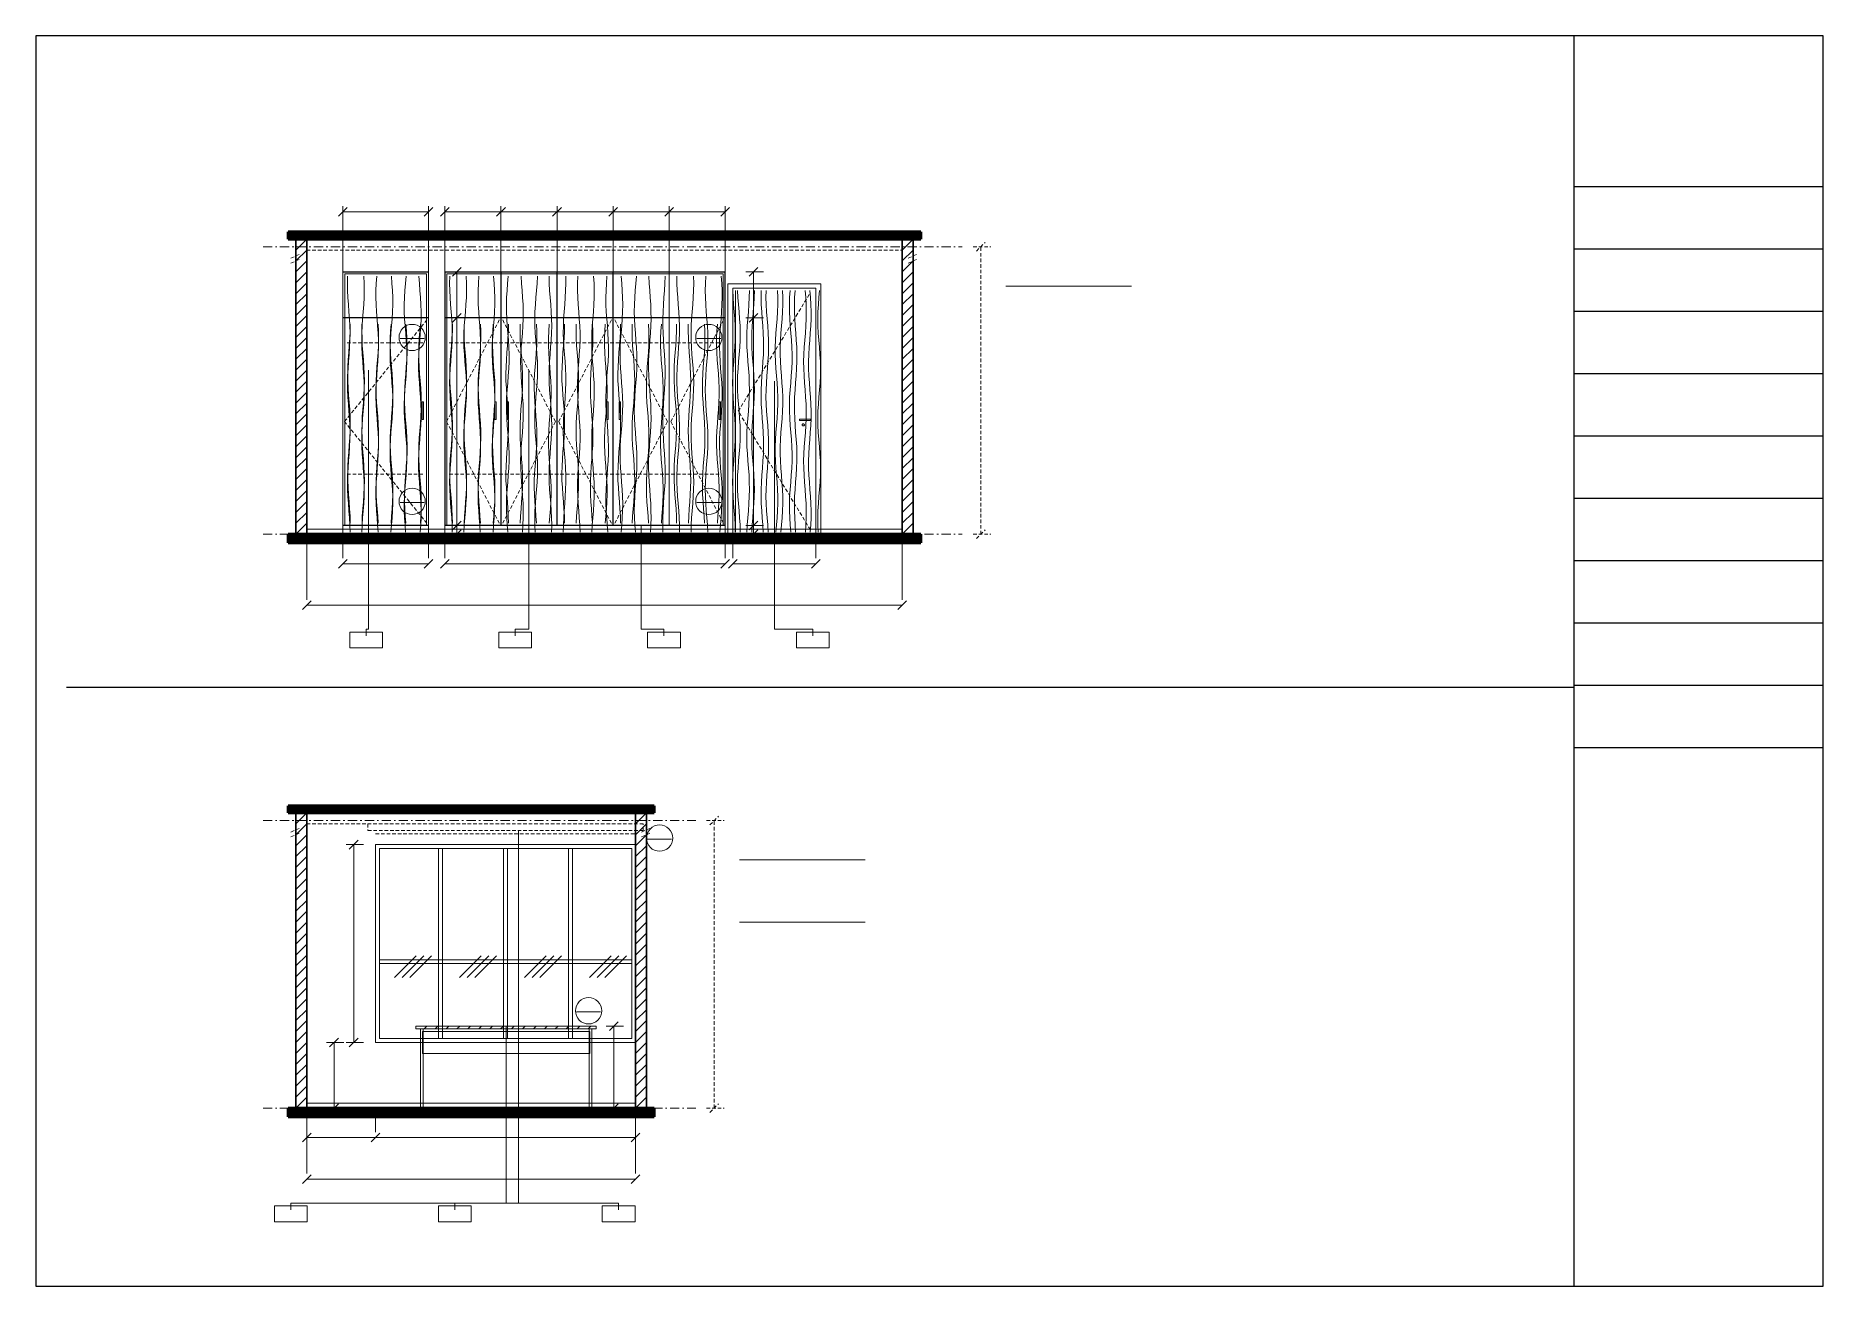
# Model space of a CAD drawing. Header units: millimetres. Extents: x -39780 to 216580, y 220 to 11660.
# Drawn here: x 100220 to 116580, y 220 to 11660 of the extents above; entities that cross this region are included whole.
import ezdxf

# ---------------------------------------------------------------- set-up
doc = ezdxf.new("R2010")
doc.units = ezdxf.units.MM
for name, color, linetype, lineweight in [('AXIS', 8, 'CONTINUOUS', 9), ('BAND', 7, 'CONTINUOUS', 60), ('DETAIL', 7, 'CONTINUOUS', 18), ('DIM', 7, 'CONTINUOUS', 13), ('FRAME', 7, 'CONTINUOUS', 25), ('GLASS', 7, 'CONTINUOUS', 18), ('HATCH', 8, 'CONTINUOUS', 9), ('OPEN', 8, 'CONTINUOUS', 9), ('PENDING', 8, 'CONTINUOUS', 13), ('SYMBOL', 7, 'CONTINUOUS', 18), ('TAG', 7, 'CONTINUOUS', 13), ('WALL', 7, 'CONTINUOUS', 35), ('WOOD', 7, 'CONTINUOUS', 18)]:
    doc.layers.add(name, color=color, linetype=linetype, lineweight=lineweight)

msp = doc.modelspace()

# ---------------------------------------------------------------- linework, layer by layer
at = {"layer": 'AXIS'}
for p, q in [((102300, 9730), (102385, 9730)), ((102413, 9730), (102427, 9730)), ((102455, 9730), (102540, 9730)), ((102568, 9730), (102582, 9730)), ((102610, 9730), (102695, 9730)), ((102723, 9730), (102737, 9730)), ((102766, 9730), (102850, 9730)), ((102879, 9730), (102893, 9730)), ((102921, 9730), (103006, 9730)), ((103034, 9730), (103048, 9730)), ((103076, 9730), (103161, 9730)), ((103189, 9730), (103203, 9730)), ((103231, 9730), (103316, 9730)), ((103344, 9730), (103358, 9730)), ((103387, 9730), (103471, 9730)), ((103499, 9730), (103514, 9730)), ((103542, 9730), (103626, 9730)), ((103655, 9730), (103669, 9730)), ((103697, 9730), (103782, 9730)), ((103810, 9730), (103824, 9730)), ((103852, 9730), (103937, 9730)), ((103965, 9730), (103979, 9730)), ((104007, 9730), (104092, 9730)), ((104120, 9730), (104134, 9730)), ((104163, 9730), (104247, 9730)), ((104276, 9730), (104290, 9730)), ((104318, 9730), (104403, 9730)), ((104431, 9730), (104445, 9730)), ((104473, 9730), (104558, 9730)), ((104586, 9730), (104600, 9730)), ((104628, 9730), (104713, 9730)), ((104741, 9730), (104755, 9730)), ((104784, 9730), (104868, 9730)), ((104896, 9730), (104911, 9730)), ((104939, 9730), (105023, 9730)), ((105052, 9730), (105066, 9730)), ((105094, 9730), (105179, 9730)), ((105207, 9730), (105221, 9730)), ((105249, 9730), (105334, 9730)), ((105362, 9730), (105376, 9730)), ((105404, 9730), (105489, 9730)), ((105517, 9730), (105531, 9730)), ((105560, 9730), (105644, 9730)), ((105673, 9730), (105687, 9730)), ((105715, 9730), (105800, 9730)), ((105828, 9730), (105842, 9730)), ((105870, 9730), (105955, 9730)), ((105983, 9730), (105997, 9730)), ((106025, 9730), (106110, 9730)), ((106138, 9730), (106152, 9730)), ((106181, 9730), (106265, 9730)), ((106293, 9730), (106308, 9730)), ((106336, 9730), (106420, 9730)), ((106449, 9730), (106463, 9730)), ((106491, 9730), (106576, 9730)), ((106604, 9730), (106618, 9730)), ((106646, 9730), (106731, 9730)), ((106759, 9730), (106773, 9730)), ((106801, 9730), (106886, 9730)), ((106914, 9730), (106928, 9730)), ((106957, 9730), (107041, 9730)), ((107070, 9730), (107084, 9730)), ((107112, 9730), (107197, 9730)), ((107225, 9730), (107239, 9730)), ((107267, 9730), (107352, 9730)), ((107380, 9730), (107394, 9730)), ((107422, 9730), (107507, 9730)), ((107535, 9730), (107549, 9730)), ((107578, 9730), (107662, 9730)), ((107690, 9730), (107705, 9730)), ((107733, 9730), (107817, 9730)), ((107846, 9730), (107860, 9730)), ((107888, 9730), (107973, 9730)), ((108001, 9730), (108015, 9730)), ((108043, 9730), (108128, 9730)), ((108156, 9730), (108170, 9730)), ((108198, 9730), (108283, 9730)), ((108311, 9730), (108325, 9730)), ((108354, 9730), (108438, 9730)), ((108467, 9730), (108481, 9730)), ((108509, 9730), (108594, 9730)), ((108622, 9730), (108636, 9730)), ((108664, 9730), (108700, 9730)), ((102300, 7100), (102385, 7100)), ((102413, 7100), (102427, 7100)), ((102455, 7100), (102540, 7100)), ((102568, 7100), (102582, 7100)), ((102610, 7100), (102695, 7100)), ((102723, 7100), (102737, 7100)), ((102766, 7100), (102850, 7100)), ((102879, 7100), (102893, 7100)), ((102921, 7100), (103006, 7100)), ((103034, 7100), (103048, 7100)), ((103076, 7100), (103161, 7100)), ((103189, 7100), (103203, 7100)), ((103231, 7100), (103316, 7100)), ((103344, 7100), (103358, 7100)), ((103387, 7100), (103471, 7100)), ((103499, 7100), (103514, 7100)), ((103542, 7100), (103626, 7100)), ((103655, 7100), (103669, 7100)), ((103697, 7100), (103782, 7100)), ((103810, 7100), (103824, 7100)), ((103852, 7100), (103937, 7100)), ((103965, 7100), (103979, 7100)), ((104007, 7100), (104092, 7100)), ((104120, 7100), (104134, 7100)), ((104163, 7100), (104247, 7100)), ((104276, 7100), (104290, 7100)), ((104318, 7100), (104403, 7100)), ((104431, 7100), (104445, 7100)), ((104473, 7100), (104558, 7100)), ((104586, 7100), (104600, 7100)), ((104628, 7100), (104713, 7100)), ((104741, 7100), (104755, 7100)), ((104784, 7100), (104868, 7100)), ((104896, 7100), (104911, 7100)), ((104939, 7100), (105023, 7100)), ((105052, 7100), (105066, 7100)), ((105094, 7100), (105179, 7100)), ((105207, 7100), (105221, 7100)), ((105249, 7100), (105334, 7100)), ((105362, 7100), (105376, 7100)), ((105404, 7100), (105489, 7100)), ((105517, 7100), (105531, 7100)), ((105560, 7100), (105644, 7100)), ((105673, 7100), (105687, 7100)), ((105715, 7100), (105800, 7100)), ((105828, 7100), (105842, 7100)), ((105870, 7100), (105955, 7100)), ((105983, 7100), (105997, 7100)), ((106025, 7100), (106110, 7100)), ((106138, 7100), (106152, 7100)), ((106181, 7100), (106265, 7100)), ((106293, 7100), (106308, 7100)), ((106336, 7100), (106420, 7100)), ((106449, 7100), (106463, 7100)), ((106491, 7100), (106576, 7100)), ((106604, 7100), (106618, 7100)), ((106646, 7100), (106731, 7100)), ((106759, 7100), (106773, 7100)), ((106801, 7100), (106886, 7100)), ((106914, 7100), (106928, 7100)), ((106957, 7100), (107041, 7100)), ((107070, 7100), (107084, 7100)), ((107112, 7100), (107197, 7100)), ((107225, 7100), (107239, 7100)), ((107267, 7100), (107352, 7100)), ((107380, 7100), (107394, 7100)), ((107422, 7100), (107507, 7100)), ((107535, 7100), (107549, 7100)), ((107578, 7100), (107662, 7100)), ((107690, 7100), (107705, 7100)), ((107733, 7100), (107817, 7100)), ((107846, 7100), (107860, 7100)), ((107888, 7100), (107973, 7100)), ((108001, 7100), (108015, 7100)), ((108043, 7100), (108128, 7100)), ((108156, 7100), (108170, 7100)), ((108198, 7100), (108283, 7100)), ((108311, 7100), (108325, 7100)), ((108354, 7100), (108438, 7100)), ((108467, 7100), (108481, 7100)), ((108509, 7100), (108594, 7100)), ((108622, 7100), (108636, 7100)), ((108664, 7100), (108700, 7100)), ((102300, 4480), (102385, 4480)), ((102413, 4480), (102427, 4480)), ((102455, 4480), (102540, 4480)), ((102568, 4480), (102582, 4480)), ((102610, 4480), (102695, 4480)), ((102723, 4480), (102737, 4480)), ((102766, 4480), (102850, 4480)), ((102879, 4480), (102893, 4480)), ((102921, 4480), (103006, 4480)), ((103034, 4480), (103048, 4480)), ((103076, 4480), (103161, 4480)), ((103189, 4480), (103203, 4480)), ((103231, 4480), (103316, 4480)), ((103344, 4480), (103358, 4480)), ((103387, 4480), (103471, 4480)), ((103499, 4480), (103514, 4480)), ((103542, 4480), (103626, 4480)), ((103655, 4480), (103669, 4480)), ((103697, 4480), (103782, 4480)), ((103810, 4480), (103824, 4480)), ((103852, 4480), (103937, 4480)), ((103965, 4480), (103979, 4480)), ((104007, 4480), (104092, 4480)), ((104120, 4480), (104134, 4480)), ((104163, 4480), (104247, 4480)), ((104276, 4480), (104290, 4480)), ((104318, 4480), (104403, 4480)), ((104431, 4480), (104445, 4480)), ((104473, 4480), (104558, 4480)), ((104586, 4480), (104600, 4480)), ((104628, 4480), (104713, 4480)), ((104741, 4480), (104755, 4480)), ((104784, 4480), (104868, 4480)), ((104896, 4480), (104911, 4480)), ((104939, 4480), (105023, 4480)), ((105052, 4480), (105066, 4480)), ((105094, 4480), (105179, 4480)), ((105207, 4480), (105221, 4480)), ((105249, 4480), (105334, 4480)), ((105362, 4480), (105376, 4480)), ((105404, 4480), (105489, 4480)), ((105517, 4480), (105531, 4480)), ((105560, 4480), (105644, 4480)), ((105673, 4480), (105687, 4480)), ((105715, 4480), (105800, 4480)), ((105828, 4480), (105842, 4480)), ((105870, 4480), (105955, 4480)), ((105983, 4480), (105997, 4480)), ((106025, 4480), (106110, 4480)), ((106138, 4480), (106152, 4480)), ((106181, 4480), (106260, 4480)), ((102300, 1850), (102385, 1850)), ((102413, 1850), (102427, 1850)), ((102455, 1850), (102540, 1850)), ((102568, 1850), (102582, 1850)), ((102610, 1850), (102695, 1850)), ((102723, 1850), (102737, 1850)), ((102766, 1850), (102850, 1850)), ((102879, 1850), (102893, 1850)), ((102921, 1850), (103006, 1850)), ((103034, 1850), (103048, 1850)), ((103076, 1850), (103161, 1850)), ((103189, 1850), (103203, 1850)), ((103231, 1850), (103316, 1850)), ((103344, 1850), (103358, 1850)), ((103387, 1850), (103471, 1850)), ((103499, 1850), (103514, 1850)), ((103542, 1850), (103626, 1850)), ((103655, 1850), (103669, 1850)), ((103697, 1850), (103782, 1850)), ((103810, 1850), (103824, 1850)), ((103852, 1850), (103937, 1850)), ((103965, 1850), (103979, 1850)), ((104007, 1850), (104092, 1850)), ((104120, 1850), (104134, 1850)), ((104163, 1850), (104247, 1850)), ((104276, 1850), (104290, 1850)), ((104318, 1850), (104403, 1850)), ((104431, 1850), (104445, 1850)), ((104473, 1850), (104558, 1850)), ((104586, 1850), (104600, 1850)), ((104628, 1850), (104713, 1850)), ((104741, 1850), (104755, 1850)), ((104784, 1850), (104868, 1850)), ((104896, 1850), (104911, 1850)), ((104939, 1850), (105023, 1850)), ((105052, 1850), (105066, 1850)), ((105094, 1850), (105179, 1850)), ((105207, 1850), (105221, 1850)), ((105249, 1850), (105334, 1850)), ((105362, 1850), (105376, 1850)), ((105404, 1850), (105489, 1850)), ((105517, 1850), (105531, 1850)), ((105560, 1850), (105644, 1850)), ((105673, 1850), (105687, 1850)), ((105715, 1850), (105800, 1850)), ((105828, 1850), (105842, 1850)), ((105870, 1850), (105955, 1850)), ((105983, 1850), (105997, 1850)), ((106025, 1850), (106110, 1850)), ((106138, 1850), (106152, 1850)), ((106181, 1850), (106260, 1850))]:
    msp.add_line(p, q, dxfattribs=at)
at = {"layer": 'BAND'}
for p, q in [((108320, 9865), (102530, 9865)), ((102530, 9865), (102530, 9800)), ((102530, 9864), (108320, 9864)), ((102530, 9856), (108320, 9856)), ((102530, 9848), (108320, 9848)), ((102530, 9840), (108320, 9840)), ((102530, 9832), (108320, 9832)), ((102530, 9824), (108320, 9824)), ((102530, 9816), (108320, 9816)), ((108320, 9800), (108320, 9865)), ((102530, 9808), (108320, 9808)), ((102530, 9800), (108320, 9800)), ((102530, 9800), (108320, 9800)), ((102530, 7100), (108320, 7100)), ((108320, 7100), (102530, 7100)), ((102530, 7100), (102530, 7020)), ((102530, 7092), (108320, 7092)), ((102530, 7084), (108320, 7084)), ((102530, 7076), (108320, 7076)), ((102530, 7068), (108320, 7068)), ((102530, 7060), (108320, 7060)), ((102530, 7052), (108320, 7052)), ((102530, 7044), (108320, 7044)), ((102530, 7036), (108320, 7036)), ((108320, 7020), (108320, 7100)), ((102530, 7028), (108320, 7028)), ((102530, 7020), (108320, 7020)), ((102530, 7020), (108320, 7020)), ((105880, 4615), (102530, 4615)), ((102530, 4615), (102530, 4550)), ((102530, 4614), (105880, 4614)), ((102530, 4606), (105880, 4606)), ((102530, 4598), (105880, 4598)), ((102530, 4590), (105880, 4590)), ((102530, 4582), (105880, 4582)), ((105880, 4550), (105880, 4615)), ((102530, 4574), (105880, 4574)), ((102530, 4566), (105880, 4566)), ((102530, 4558), (105880, 4558)), ((102530, 4550), (105880, 4550)), ((102530, 4550), (105880, 4550)), ((102530, 1850), (105880, 1850)), ((105880, 1850), (102530, 1850)), ((102530, 1850), (102530, 1770)), ((102530, 1842), (105880, 1842)), ((102530, 1834), (105880, 1834)), ((102530, 1826), (105880, 1826)), ((102530, 1818), (105880, 1818)), ((102530, 1810), (105880, 1810)), ((102530, 1802), (105880, 1802)), ((105880, 1770), (105880, 1850)), ((102530, 1794), (105880, 1794)), ((102530, 1786), (105880, 1786)), ((102530, 1778), (105880, 1778)), ((102530, 1770), (105880, 1770)), ((102530, 1770), (105880, 1770))]:
    msp.add_line(p, q, dxfattribs=at)
at = {"layer": 'DETAIL'}
for p, q in [((103814, 9498), (103032, 9498)), ((103032, 9498), (103032, 9082)), ((103814, 9082), (103814, 9498)), ((104476, 9498), (103966, 9498)), ((103966, 9498), (103966, 9082)), ((104476, 9082), (104476, 9498)), ((104990, 9498), (104480, 9498)), ((104480, 9498), (104480, 9082)), ((104990, 9082), (104990, 9498)), ((105502, 9498), (104992, 9498)), ((104992, 9498), (104992, 9082)), ((105502, 9082), (105502, 9498)), ((106016, 9498), (105506, 9498)), ((105506, 9498), (105506, 9082)), ((106016, 9082), (106016, 9498)), ((106528, 9498), (106018, 9498)), ((106018, 9498), (106018, 9082)), ((106528, 9082), (106528, 9498)), ((103797, 9482), (103048, 9482)), ((103048, 9482), (103048, 7180)), ((103797, 7180), (103797, 9482)), ((106512, 9482), (103983, 9482)), ((103983, 9482), (103983, 7180)), ((106512, 7180), (106512, 9482)), ((106625, 7120), (106625, 9330)), ((103030, 9080), (103815, 9080)), ((103032, 9082), (103814, 9082)), ((103965, 9080), (106530, 9080)), ((103966, 9082), (104476, 9082)), ((104480, 9082), (104990, 9082)), ((104992, 9082), (105502, 9082)), ((105506, 9082), (106016, 9082)), ((106018, 9082), (106528, 9082)), ((103770, 8310), (103758, 8310)), ((103758, 8310), (103758, 8150)), ((103770, 8150), (103770, 8310)), ((104434, 8310), (104422, 8310)), ((104422, 8310), (104422, 8150)), ((104434, 8150), (104434, 8310)), ((104546, 8310), (104534, 8310)), ((104534, 8310), (104534, 8150)), ((104546, 8150), (104546, 8310)), ((105460, 8310), (105448, 8310)), ((105448, 8310), (105448, 8150)), ((105460, 8150), (105460, 8310)), ((105572, 8310), (105560, 8310)), ((105560, 8310), (105560, 8150)), ((105572, 8150), (105572, 8310)), ((106486, 8310), (106474, 8310)), ((106474, 8310), (106474, 8150)), ((106486, 8150), (106486, 8310)), ((103758, 8150), (103770, 8150)), ((104422, 8150), (104434, 8150)), ((104534, 8150), (104546, 8150)), ((105448, 8150), (105460, 8150)), ((105560, 8150), (105572, 8150)), ((106474, 8150), (106486, 8150)), ((107310, 8152), (107210, 8152)), ((107210, 8152), (107210, 8140)), ((107210, 8140), (107310, 8140)), ((107236, 8104), (107235, 8102)), ((107235, 8102), (107235, 8100)), ((107235, 8100), (107235, 8098)), ((107235, 8098), (107236, 8096)), ((107237, 8106), (107236, 8104)), ((107236, 8096), (107237, 8094)), ((107238, 8107), (107237, 8106)), ((107237, 8094), (107238, 8093)), ((107239, 8108), (107238, 8107)), ((107238, 8093), (107239, 8092)), ((107241, 8109), (107239, 8108)), ((107239, 8092), (107241, 8091)), ((107243, 8110), (107241, 8109)), ((107241, 8091), (107243, 8090)), ((107245, 8110), (107243, 8110)), ((107243, 8090), (107245, 8090)), ((107247, 8110), (107245, 8110)), ((107245, 8090), (107247, 8090)), ((107249, 8109), (107247, 8110)), ((107247, 8090), (107249, 8091)), ((107251, 8108), (107249, 8109)), ((107249, 8091), (107251, 8092)), ((107252, 8107), (107251, 8108)), ((107251, 8092), (107252, 8093)), ((107253, 8106), (107252, 8107)), ((107252, 8093), (107253, 8094)), ((107254, 8104), (107253, 8106)), ((107253, 8094), (107254, 8096)), ((107255, 8102), (107254, 8104)), ((107254, 8096), (107255, 8098)), ((107255, 8100), (107255, 8102)), ((107255, 8098), (107255, 8100)), ((107310, 8140), (107310, 8152)), ((102700, 7145), (108150, 7145)), ((103815, 7180), (103030, 7180)), ((103030, 7180), (103030, 7100)), ((103030, 7100), (103815, 7100)), ((103048, 7180), (103797, 7180)), ((103815, 7100), (103815, 7180)), ((106530, 7180), (103965, 7180)), ((103965, 7180), (103965, 7100)), ((103965, 7100), (106530, 7100)), ((103983, 7180), (106512, 7180)), ((106530, 7100), (106530, 7180)), ((103765, 2575), (103740, 2575)), ((103740, 2575), (103740, 1850)), ((105290, 2550), (103760, 2550)), ((103760, 2550), (103760, 2350)), ((103765, 1850), (103765, 2575)), ((104525, 2350), (104525, 2550)), ((105310, 2575), (105285, 2575)), ((105285, 2575), (105285, 1850)), ((105290, 2350), (105290, 2550)), ((105310, 1850), (105310, 2575)), ((103760, 2350), (105290, 2350)), ((104135, 2450), (104255, 2450)), ((104795, 2450), (104915, 2450)), ((102700, 1895), (105710, 1895)), ((103740, 1850), (103765, 1850)), ((105285, 1850), (105310, 1850))]:
    msp.add_line(p, q, dxfattribs=at)
at = {"layer": 'DIM'}
for p, q in [((102990, 10010), (103070, 10090)), ((103030, 9500), (103030, 10100)), ((103030, 10050), (103815, 10050)), ((103775, 10010), (103855, 10090)), ((103815, 9500), (103815, 10100)), ((103925, 10010), (104005, 10090)), ((103965, 9500), (103965, 10100)), ((103965, 10050), (104478, 10050)), ((104438, 10010), (104518, 10090)), ((104438, 10010), (104518, 10090)), ((104478, 9500), (104478, 10100)), ((104478, 9500), (104478, 10100)), ((104478, 10050), (104991, 10050)), ((104951, 10010), (105031, 10090)), ((104951, 10010), (105031, 10090)), ((104991, 9500), (104991, 10100)), ((104991, 9500), (104991, 10100)), ((104991, 10050), (105504, 10050)), ((105464, 10010), (105544, 10090)), ((105464, 10010), (105544, 10090)), ((105504, 9500), (105504, 10100)), ((105504, 9500), (105504, 10100)), ((105504, 10050), (106017, 10050)), ((105977, 10010), (106057, 10090)), ((105977, 10010), (106057, 10090)), ((106017, 9500), (106017, 10100)), ((106017, 9500), (106017, 10100)), ((106017, 10050), (106530, 10050)), ((106490, 10010), (106570, 10090)), ((106530, 9500), (106530, 10100)), ((104005, 9500), (104165, 9500)), ((104035, 9460), (104115, 9540)), ((104075, 9080), (104075, 9500)), ((106720, 9500), (106880, 9500)), ((106750, 9460), (106830, 9540)), ((106790, 9080), (106790, 9500)), ((104005, 9080), (104165, 9080)), ((104005, 9080), (104165, 9080)), ((104035, 9040), (104115, 9120)), ((104035, 9040), (104115, 9120)), ((104075, 7180), (104075, 9080)), ((106720, 9080), (106880, 9080)), ((106720, 9080), (106880, 9080)), ((106750, 9040), (106830, 9120)), ((106750, 9040), (106830, 9120)), ((106790, 7180), (106790, 9080)), ((104035, 7140), (104115, 7220)), ((104035, 7140), (104115, 7220)), ((106750, 7140), (106830, 7220)), ((106750, 7140), (106830, 7220)), ((102700, 7100), (102700, 6500)), ((103030, 7100), (103030, 6880)), ((103815, 7100), (103815, 6880)), ((103965, 7100), (103965, 6880)), ((104005, 7180), (104165, 7180)), ((104005, 7180), (104165, 7180)), ((104005, 7100), (104165, 7100)), ((104035, 7060), (104115, 7140)), ((104075, 7100), (104075, 7180)), ((106530, 7100), (106530, 6880)), ((106600, 7100), (106600, 6880)), ((106720, 7180), (106880, 7180)), ((106720, 7180), (106880, 7180)), ((106720, 7100), (106880, 7100)), ((106750, 7060), (106830, 7140)), ((106790, 7100), (106790, 7180)), ((107360, 7100), (107360, 6880)), ((108150, 7100), (108150, 6500)), ((102990, 6790), (103070, 6870)), ((103030, 6830), (103815, 6830)), ((103775, 6790), (103855, 6870)), ((103925, 6790), (104005, 6870)), ((103965, 6830), (106530, 6830)), ((106490, 6790), (106570, 6870)), ((106560, 6790), (106640, 6870)), ((106600, 6830), (107360, 6830)), ((107320, 6790), (107400, 6870)), ((102660, 6410), (102740, 6490)), ((102700, 6450), (108150, 6450)), ((108110, 6410), (108190, 6490)), ((103060, 4260), (103220, 4260)), ((103090, 4220), (103170, 4300)), ((103130, 2450), (103130, 4260)), ((105470, 2560), (105550, 2640)), ((102910, 2410), (102990, 2490)), ((103090, 2410), (103170, 2490)), ((105440, 2600), (105600, 2600)), ((105510, 1850), (105510, 2600)), ((102880, 2450), (103040, 2450)), ((102950, 1850), (102950, 2450)), ((103060, 2450), (103220, 2450)), ((102700, 1850), (102700, 1250)), ((102700, 1850), (102700, 1630)), ((102880, 1850), (103040, 1850)), ((102910, 1810), (102990, 1890)), ((103330, 1850), (103330, 1630)), ((103330, 1850), (103330, 1630)), ((105440, 1850), (105600, 1850)), ((105470, 1810), (105550, 1890)), ((105710, 1850), (105710, 1250)), ((105710, 1850), (105710, 1630)), ((102660, 1540), (102740, 1620)), ((102700, 1580), (103330, 1580)), ((103290, 1540), (103370, 1620)), ((103290, 1540), (103370, 1620)), ((103330, 1580), (105710, 1580)), ((105670, 1540), (105750, 1620)), ((102660, 1160), (102740, 1240)), ((102700, 1200), (105710, 1200)), ((105670, 1160), (105750, 1240))]:
    msp.add_line(p, q, dxfattribs=at)
at = {"layer": 'FRAME'}
for p, q in [((116580, 11660), (100220, 11660)), ((100220, 11660), (100220, 220)), ((114300, 220), (114300, 11660)), ((116580, 220), (116580, 11660)), ((114300, 10280), (116580, 10280)), ((114300, 9710), (116580, 9710)), ((114300, 9140), (116580, 9140)), ((114300, 8570), (116580, 8570)), ((114300, 8000), (116580, 8000)), ((114300, 7430), (116580, 7430)), ((114300, 6860), (116580, 6860)), ((114300, 6290), (116580, 6290)), ((100500, 5700), (114300, 5700)), ((114300, 5720), (116580, 5720)), ((114300, 5150), (116580, 5150)), ((100220, 220), (116580, 220))]:
    msp.add_line(p, q, dxfattribs=at)
at = {"layer": 'GLASS'}
for p, q in [((105710, 4260), (103330, 4260)), ((103330, 4260), (103330, 2450)), ((105710, 2450), (105710, 4260)), ((105675, 4225), (103365, 4225)), ((103365, 4225), (103365, 2485)), ((103943, 4225), (103907, 4225)), ((103907, 4225), (103907, 2485)), ((103943, 2485), (103943, 4225)), ((104538, 4225), (104502, 4225)), ((104502, 4225), (104502, 2485)), ((104538, 2485), (104538, 4225)), ((105133, 4225), (105097, 4225)), ((105097, 4225), (105097, 2485)), ((105133, 2485), (105133, 4225)), ((105675, 2485), (105675, 4225)), ((105675, 3206), (103365, 3206)), ((103365, 3206), (103365, 3174)), ((103365, 3174), (105675, 3174)), ((105675, 3174), (105675, 3206)), ((103365, 2485), (105675, 2485)), ((103907, 2485), (103943, 2485)), ((104502, 2485), (104538, 2485)), ((105097, 2485), (105133, 2485)), ((103330, 2450), (105710, 2450))]:
    msp.add_line(p, q, dxfattribs=at)
at = {"layer": 'HATCH'}
for p, q in [((102600, 9700), (102700, 9800)), ((102600, 9600), (102700, 9700)), ((108150, 9700), (108250, 9800)), ((108150, 9600), (108250, 9700)), ((102600, 9500), (102700, 9600)), ((102600, 9400), (102700, 9500)), ((108150, 9500), (108250, 9600)), ((108150, 9400), (108250, 9500)), ((102600, 9300), (102700, 9400)), ((103073, 9395), (103074, 9460)), ((103074, 9330), (103073, 9395)), ((103077, 9265), (103074, 9330)), ((103226, 9395), (103223, 9460)), ((103227, 9330), (103226, 9395)), ((103226, 9265), (103227, 9330)), ((103333, 9265), (103334, 9330)), ((103334, 9330), (103336, 9395)), ((103336, 9395), (103341, 9460)), ((103480, 9395), (103475, 9460)), ((103484, 9330), (103480, 9395)), ((103487, 9265), (103484, 9330)), ((103595, 9265), (103599, 9330)), ((103599, 9330), (103604, 9395)), ((103604, 9395), (103610, 9460)), ((103731, 9395), (103727, 9460)), ((103736, 9330), (103731, 9395)), ((103742, 9265), (103736, 9330)), ((104008, 9395), (104009, 9460)), ((104009, 9330), (104008, 9395)), ((104012, 9265), (104009, 9330)), ((104161, 9395), (104158, 9460)), ((104162, 9330), (104161, 9395)), ((104161, 9265), (104162, 9330)), ((104268, 9265), (104269, 9330)), ((104269, 9330), (104271, 9395)), ((104271, 9395), (104276, 9460)), ((104415, 9395), (104410, 9460)), ((104419, 9330), (104415, 9395)), ((104422, 9265), (104419, 9330)), ((104530, 9265), (104534, 9330)), ((104534, 9330), (104539, 9395)), ((104539, 9395), (104545, 9460)), ((104666, 9395), (104662, 9460)), ((104671, 9330), (104666, 9395)), ((104676, 9265), (104671, 9330)), ((104798, 9265), (104803, 9330)), ((104803, 9330), (104808, 9395)), ((104808, 9395), (104811, 9460)), ((104919, 9395), (104918, 9460)), ((104923, 9330), (104919, 9395)), ((104928, 9265), (104923, 9330)), ((105066, 9265), (105070, 9330)), ((105070, 9330), (105072, 9395)), ((105072, 9395), (105071, 9460)), ((105178, 9395), (105181, 9460)), ((105178, 9330), (105178, 9395)), ((105180, 9265), (105178, 9330)), ((105330, 9395), (105326, 9460)), ((105332, 9330), (105330, 9395)), ((105332, 9265), (105332, 9330)), ((105438, 9265), (105440, 9330)), ((105440, 9330), (105443, 9395)), ((105443, 9395), (105448, 9460)), ((105583, 9395), (105577, 9460)), ((105587, 9330), (105583, 9395)), ((105591, 9265), (105587, 9330)), ((105702, 9265), (105707, 9330)), ((105707, 9330), (105712, 9395)), ((105712, 9395), (105717, 9460)), ((105834, 9395), (105830, 9460)), ((105839, 9330), (105834, 9395)), ((105844, 9265), (105839, 9330)), ((105970, 9265), (105975, 9330)), ((105975, 9330), (105979, 9395)), ((105979, 9395), (105982, 9460)), ((106089, 9395), (106088, 9460)), ((106091, 9330), (106089, 9395)), ((106096, 9265), (106091, 9330)), ((106238, 9265), (106241, 9330)), ((106242, 9395), (106240, 9460)), ((106241, 9330), (106242, 9395)), ((106348, 9330), (106349, 9395)), ((106349, 9265), (106348, 9330)), ((106349, 9395), (106352, 9460)), ((106498, 9395), (106494, 9460)), ((106501, 9330), (106498, 9395)), ((106502, 9265), (106501, 9330)), ((106602, 9265), (106599, 9330)), ((106647, 9265), (106644, 9330)), ((106751, 9265), (106752, 9330)), ((106796, 9265), (106797, 9330)), ((106858, 9265), (106859, 9330)), ((106903, 9265), (106904, 9330)), ((107012, 9265), (107009, 9330)), ((107057, 9265), (107054, 9330)), ((107120, 9265), (107124, 9330)), ((107165, 9265), (107169, 9330)), ((107267, 9265), (107261, 9330)), ((107312, 9265), (107306, 9330)), ((107388, 9265), (107393, 9330)), ((108150, 9300), (108250, 9400)), ((102600, 9200), (102700, 9300)), ((102600, 9100), (102700, 9200)), ((103082, 9200), (103077, 9265)), ((103087, 9135), (103082, 9200)), ((103217, 9135), (103222, 9200)), ((103222, 9200), (103226, 9265)), ((103335, 9200), (103333, 9265)), ((103339, 9135), (103335, 9200)), ((103485, 9135), (103487, 9200)), ((103487, 9200), (103487, 9265)), ((103593, 9200), (103595, 9265)), ((103593, 9135), (103593, 9200)), ((103745, 9200), (103742, 9265)), ((103747, 9135), (103745, 9200)), ((104017, 9200), (104012, 9265)), ((104022, 9135), (104017, 9200)), ((104152, 9135), (104157, 9200)), ((104157, 9200), (104161, 9265)), ((104270, 9200), (104268, 9265)), ((104274, 9135), (104270, 9200)), ((104420, 9135), (104422, 9200)), ((104422, 9200), (104422, 9265)), ((104528, 9200), (104530, 9265)), ((104528, 9135), (104528, 9200)), ((104680, 9200), (104676, 9265)), ((104682, 9135), (104680, 9200)), ((104789, 9135), (104793, 9200)), ((104793, 9200), (104798, 9265)), ((104933, 9200), (104928, 9265)), ((104938, 9135), (104933, 9200)), ((105056, 9135), (105061, 9200)), ((105061, 9200), (105066, 9265)), ((105185, 9200), (105180, 9265)), ((105190, 9135), (105185, 9200)), ((105325, 9135), (105329, 9200)), ((105329, 9200), (105332, 9265)), ((105439, 9200), (105438, 9265)), ((105442, 9135), (105439, 9200)), ((105592, 9200), (105591, 9265)), ((105591, 9135), (105592, 9200)), ((105698, 9135), (105699, 9200)), ((105699, 9200), (105702, 9265)), ((105849, 9200), (105844, 9265)), ((105851, 9135), (105849, 9200)), ((105961, 9135), (105965, 9200)), ((105965, 9200), (105970, 9265)), ((106101, 9200), (106096, 9265)), ((106106, 9135), (106101, 9200)), ((106228, 9135), (106234, 9200)), ((106234, 9200), (106238, 9265)), ((106353, 9200), (106349, 9265)), ((106357, 9135), (106353, 9200)), ((106497, 9135), (106500, 9200)), ((106500, 9200), (106502, 9265)), ((106607, 9200), (106602, 9265)), ((106612, 9135), (106607, 9200)), ((106652, 9200), (106647, 9265)), ((106657, 9135), (106652, 9200)), ((106742, 9135), (106747, 9200)), ((106747, 9200), (106751, 9265)), ((106787, 9135), (106792, 9200)), ((106792, 9200), (106796, 9265)), ((106860, 9200), (106858, 9265)), ((106864, 9135), (106860, 9200)), ((106905, 9200), (106903, 9265)), ((106909, 9135), (106905, 9200)), ((107010, 9135), (107012, 9200)), ((107012, 9200), (107012, 9265)), ((107055, 9135), (107057, 9200)), ((107057, 9200), (107057, 9265)), ((107118, 9200), (107120, 9265)), ((107118, 9135), (107118, 9200)), ((107163, 9200), (107165, 9265)), ((107163, 9135), (107163, 9200)), ((107270, 9200), (107267, 9265)), ((107272, 9135), (107270, 9200)), ((107315, 9200), (107312, 9265)), ((107317, 9135), (107315, 9200)), ((107379, 9135), (107383, 9200)), ((107383, 9200), (107388, 9265)), ((108150, 9200), (108250, 9300)), ((108150, 9100), (108250, 9200)), ((102600, 9000), (102700, 9100)), ((102600, 8900), (102700, 9000)), ((103092, 9070), (103087, 9135)), ((103096, 9005), (103092, 9070)), ((103097, 8940), (103096, 9005)), ((103098, 8956), (103098, 9022)), ((103204, 8940), (103207, 9005)), ((103205, 8956), (103205, 9022)), ((103207, 9005), (103212, 9070)), ((103212, 9070), (103217, 9135)), ((103344, 9070), (103339, 9135)), ((103349, 9005), (103344, 9070)), ((103354, 8940), (103349, 9005)), ((103358, 8956), (103355, 9022)), ((103467, 8956), (103472, 9022)), ((103470, 8940), (103475, 9005)), ((103475, 9005), (103481, 9070)), ((103481, 9070), (103485, 9135)), ((103596, 9070), (103593, 9135)), ((103600, 9005), (103596, 9070)), ((103606, 8940), (103600, 9005)), ((103612, 8956), (103607, 9022)), ((103735, 8956), (103740, 9022)), ((103739, 8940), (103743, 9005)), ((103743, 9005), (103746, 9070)), ((103746, 9070), (103747, 9135)), ((104027, 9070), (104022, 9135)), ((104031, 9005), (104027, 9070)), ((104032, 8940), (104031, 9005)), ((104033, 8956), (104033, 9022)), ((104139, 8940), (104142, 9005)), ((104140, 8956), (104140, 9022)), ((104142, 9005), (104147, 9070)), ((104147, 9070), (104152, 9135)), ((104279, 9070), (104274, 9135)), ((104284, 9005), (104279, 9070)), ((104289, 8940), (104284, 9005)), ((104293, 8956), (104290, 9022)), ((104402, 8956), (104407, 9022)), ((104405, 8940), (104410, 9005)), ((104410, 9005), (104416, 9070)), ((104416, 9070), (104420, 9135)), ((104531, 9070), (104528, 9135)), ((104535, 9005), (104531, 9070)), ((104541, 8940), (104535, 9005)), ((104546, 8956), (104546, 9022)), ((104653, 8956), (104653, 9022)), ((104674, 8940), (104678, 9005)), ((104678, 9005), (104681, 9070)), ((104681, 9070), (104682, 9135)), ((104788, 9070), (104789, 9135)), ((104789, 9005), (104788, 9070)), ((104792, 8940), (104789, 9005)), ((104806, 8956), (104803, 9022)), ((104915, 8956), (104920, 9022)), ((104941, 9070), (104938, 9135)), ((104942, 9005), (104941, 9070)), ((104941, 8940), (104942, 9005)), ((105048, 8940), (105049, 9005)), ((105049, 9005), (105051, 9070)), ((105051, 9070), (105056, 9135)), ((105059, 8956), (105059, 9022)), ((105166, 8956), (105166, 9022)), ((105195, 9070), (105190, 9135)), ((105199, 9005), (105195, 9070)), ((105202, 8940), (105199, 9005)), ((105310, 8940), (105314, 9005)), ((105314, 9005), (105319, 9070)), ((105319, 8956), (105316, 9022)), ((105319, 9070), (105325, 9135)), ((105428, 8956), (105433, 9022)), ((105446, 9070), (105442, 9135)), ((105452, 9005), (105446, 9070)), ((105457, 8940), (105452, 9005)), ((105572, 8956), (105572, 9022)), ((105577, 8940), (105583, 9005)), ((105583, 9005), (105588, 9070)), ((105588, 9070), (105591, 9135)), ((105679, 8956), (105679, 9022)), ((105700, 9070), (105698, 9135)), ((105703, 9005), (105700, 9070)), ((105708, 8940), (105703, 9005)), ((105832, 8956), (105829, 9022)), ((105846, 8940), (105850, 9005)), ((105850, 9005), (105852, 9070)), ((105852, 9070), (105851, 9135)), ((105941, 8956), (105946, 9022)), ((105958, 9070), (105961, 9135)), ((105958, 9005), (105958, 9070)), ((105961, 8940), (105958, 9005)), ((106085, 8956), (106085, 9022)), ((106110, 9070), (106106, 9135)), ((106112, 9005), (106110, 9070)), ((106111, 8940), (106112, 9005)), ((106192, 8956), (106192, 9022)), ((106218, 8940), (106220, 9005)), ((106220, 9005), (106223, 9070)), ((106223, 9070), (106228, 9135)), ((106345, 8956), (106342, 9022)), ((106363, 9070), (106357, 9135)), ((106367, 9005), (106363, 9070)), ((106371, 8940), (106367, 9005)), ((106454, 8956), (106459, 9022)), ((106482, 8940), (106486, 9005)), ((106486, 9005), (106492, 9070)), ((106492, 9070), (106497, 9135)), ((106617, 9070), (106612, 9135)), ((106621, 9005), (106617, 9070)), ((106622, 8940), (106621, 9005)), ((106662, 9070), (106657, 9135)), ((106666, 9005), (106662, 9070)), ((106667, 8940), (106666, 9005)), ((106729, 8940), (106732, 9005)), ((106732, 9005), (106737, 9070)), ((106737, 9070), (106742, 9135)), ((106774, 8940), (106777, 9005)), ((106777, 9005), (106782, 9070)), ((106782, 9070), (106787, 9135)), ((106869, 9070), (106864, 9135)), ((106874, 9005), (106869, 9070)), ((106879, 8940), (106874, 9005)), ((106914, 9070), (106909, 9135)), ((106919, 9005), (106914, 9070)), ((106924, 8940), (106919, 9005)), ((106995, 8940), (107000, 9005)), ((107000, 9005), (107006, 9070)), ((107006, 9070), (107010, 9135)), ((107040, 8940), (107045, 9005)), ((107045, 9005), (107051, 9070)), ((107051, 9070), (107055, 9135)), ((107121, 9070), (107118, 9135)), ((107125, 9005), (107121, 9070)), ((107131, 8940), (107125, 9005)), ((107166, 9070), (107163, 9135)), ((107170, 9005), (107166, 9070)), ((107176, 8940), (107170, 9005)), ((107264, 8940), (107268, 9005)), ((107268, 9005), (107271, 9070)), ((107271, 9070), (107272, 9135)), ((107309, 8940), (107313, 9005)), ((107313, 9005), (107316, 9070)), ((107316, 9070), (107317, 9135)), ((107378, 9070), (107379, 9135)), ((107379, 9005), (107378, 9070)), ((107382, 8940), (107379, 9005)), ((108150, 9000), (108250, 9100)), ((108150, 8900), (108250, 9000)), ((102600, 8800), (102700, 8900)), ((103090, 8826), (103094, 8892)), ((103093, 8810), (103096, 8875)), ((103094, 8892), (103098, 8956)), ((103096, 8875), (103097, 8940)), ((103203, 8875), (103204, 8940)), ((103204, 8810), (103203, 8875)), ((103206, 8892), (103205, 8956)), ((103209, 8826), (103206, 8892)), ((103356, 8875), (103354, 8940)), ((103357, 8810), (103356, 8875)), ((103357, 8826), (103358, 8892)), ((103358, 8892), (103358, 8956)), ((103463, 8810), (103466, 8875)), ((103465, 8892), (103467, 8956)), ((103465, 8826), (103465, 8892)), ((103466, 8875), (103470, 8940)), ((103611, 8875), (103606, 8940)), ((103615, 8810), (103611, 8875)), ((103616, 8892), (103612, 8956)), ((103618, 8826), (103616, 8892)), ((103726, 8826), (103730, 8892)), ((103729, 8810), (103734, 8875)), ((103730, 8892), (103735, 8956)), ((103734, 8875), (103739, 8940)), ((104025, 8826), (104029, 8892)), ((104028, 8810), (104031, 8875)), ((104029, 8892), (104033, 8956)), ((104031, 8875), (104032, 8940)), ((104138, 8875), (104139, 8940)), ((104139, 8810), (104138, 8875)), ((104141, 8892), (104140, 8956)), ((104144, 8826), (104141, 8892)), ((104291, 8875), (104289, 8940)), ((104292, 8810), (104291, 8875)), ((104292, 8826), (104293, 8892)), ((104293, 8892), (104293, 8956)), ((104398, 8810), (104401, 8875)), ((104400, 8892), (104402, 8956)), ((104400, 8826), (104400, 8892)), ((104401, 8875), (104405, 8940)), ((104538, 8826), (104542, 8892)), ((104546, 8875), (104541, 8940)), ((104542, 8892), (104546, 8956)), ((104550, 8810), (104546, 8875)), ((104654, 8892), (104653, 8956)), ((104657, 8826), (104654, 8892)), ((104664, 8810), (104669, 8875)), ((104669, 8875), (104674, 8940)), ((104797, 8875), (104792, 8940)), ((104802, 8810), (104797, 8875)), ((104805, 8826), (104806, 8892)), ((104806, 8892), (104806, 8956)), ((104913, 8892), (104915, 8956)), ((104913, 8826), (104913, 8892)), ((104932, 8810), (104937, 8875)), ((104937, 8875), (104941, 8940)), ((105050, 8875), (105048, 8940)), ((105054, 8810), (105050, 8875)), ((105051, 8826), (105055, 8892)), ((105055, 8892), (105059, 8956)), ((105167, 8892), (105166, 8956)), ((105170, 8826), (105167, 8892)), ((105200, 8810), (105202, 8875)), ((105202, 8875), (105202, 8940)), ((105308, 8875), (105310, 8940)), ((105308, 8810), (105308, 8875)), ((105318, 8826), (105319, 8892)), ((105319, 8892), (105319, 8956)), ((105426, 8892), (105428, 8956)), ((105426, 8826), (105426, 8892)), ((105460, 8875), (105457, 8940)), ((105462, 8810), (105460, 8875)), ((105564, 8826), (105568, 8892)), ((105568, 8892), (105572, 8956)), ((105569, 8810), (105573, 8875)), ((105573, 8875), (105577, 8940)), ((105680, 8892), (105679, 8956)), ((105683, 8826), (105680, 8892)), ((105713, 8875), (105708, 8940)), ((105718, 8810), (105713, 8875)), ((105831, 8826), (105832, 8892)), ((105832, 8892), (105832, 8956)), ((105836, 8810), (105841, 8875)), ((105841, 8875), (105846, 8940)), ((105939, 8892), (105941, 8956)), ((105939, 8826), (105939, 8892)), ((105965, 8875), (105961, 8940)), ((105970, 8810), (105965, 8875)), ((106077, 8826), (106081, 8892)), ((106081, 8892), (106085, 8956)), ((106104, 8810), (106109, 8875)), ((106109, 8875), (106111, 8940)), ((106193, 8892), (106192, 8956)), ((106196, 8826), (106193, 8892)), ((106219, 8875), (106218, 8940)), ((106222, 8810), (106219, 8875)), ((106344, 8826), (106345, 8892)), ((106345, 8892), (106345, 8956)), ((106372, 8875), (106371, 8940)), ((106371, 8810), (106372, 8875)), ((106452, 8892), (106454, 8956)), ((106452, 8826), (106452, 8892)), ((106478, 8810), (106479, 8875)), ((106479, 8875), (106482, 8940)), ((106618, 8810), (106621, 8875)), ((106621, 8875), (106622, 8940)), ((106663, 8810), (106666, 8875)), ((106666, 8875), (106667, 8940)), ((106728, 8875), (106729, 8940)), ((106729, 8810), (106728, 8875)), ((106773, 8875), (106774, 8940)), ((106774, 8810), (106773, 8875)), ((106881, 8875), (106879, 8940)), ((106882, 8810), (106881, 8875)), ((106926, 8875), (106924, 8940)), ((106927, 8810), (106926, 8875)), ((106988, 8810), (106991, 8875)), ((106991, 8875), (106995, 8940)), ((107033, 8810), (107036, 8875)), ((107036, 8875), (107040, 8940)), ((107136, 8875), (107131, 8940)), ((107140, 8810), (107136, 8875)), ((107181, 8875), (107176, 8940)), ((107185, 8810), (107181, 8875)), ((107254, 8810), (107259, 8875)), ((107259, 8875), (107264, 8940)), ((107299, 8810), (107304, 8875)), ((107304, 8875), (107309, 8940)), ((107387, 8875), (107382, 8940)), ((107392, 8810), (107387, 8875)), ((108150, 8800), (108250, 8900)), ((102600, 8700), (102700, 8800)), ((102600, 8600), (102700, 8700)), ((103076, 8632), (103079, 8696)), ((103078, 8615), (103083, 8680)), ((103079, 8696), (103084, 8762)), ((103083, 8680), (103088, 8745)), ((103084, 8762), (103090, 8826)), ((103088, 8745), (103093, 8810)), ((103208, 8745), (103204, 8810)), ((103213, 8680), (103208, 8745)), ((103214, 8762), (103209, 8826)), ((103218, 8615), (103213, 8680)), ((103220, 8696), (103214, 8762)), ((103224, 8632), (103220, 8696)), ((103343, 8632), (103348, 8696)), ((103346, 8615), (103351, 8680)), ((103348, 8696), (103353, 8762)), ((103351, 8680), (103355, 8745)), ((103353, 8762), (103357, 8826)), ((103355, 8745), (103357, 8810)), ((103463, 8745), (103463, 8810)), ((103465, 8680), (103463, 8745)), ((103467, 8762), (103465, 8826)), ((103469, 8615), (103465, 8680)), ((103471, 8696), (103467, 8762)), ((103476, 8632), (103471, 8696)), ((103611, 8632), (103616, 8696)), ((103614, 8615), (103617, 8680)), ((103617, 8745), (103615, 8810)), ((103616, 8696), (103618, 8762)), ((103617, 8680), (103617, 8745)), ((103618, 8762), (103618, 8826)), ((103723, 8680), (103725, 8745)), ((103724, 8615), (103723, 8680)), ((103725, 8762), (103726, 8826)), ((103725, 8745), (103729, 8810)), ((103725, 8696), (103725, 8762)), ((103728, 8632), (103725, 8696)), ((104011, 8632), (104014, 8696)), ((104013, 8615), (104018, 8680)), ((104014, 8696), (104019, 8762)), ((104018, 8680), (104023, 8745)), ((104019, 8762), (104025, 8826)), ((104023, 8745), (104028, 8810)), ((104143, 8745), (104139, 8810)), ((104148, 8680), (104143, 8745)), ((104149, 8762), (104144, 8826)), ((104153, 8615), (104148, 8680)), ((104155, 8696), (104149, 8762)), ((104159, 8632), (104155, 8696)), ((104278, 8632), (104283, 8696)), ((104281, 8615), (104286, 8680)), ((104283, 8696), (104288, 8762)), ((104286, 8680), (104290, 8745)), ((104288, 8762), (104292, 8826)), ((104290, 8745), (104292, 8810)), ((104398, 8745), (104398, 8810)), ((104400, 8680), (104398, 8745)), ((104402, 8762), (104400, 8826)), ((104404, 8615), (104400, 8680)), ((104406, 8696), (104402, 8762)), ((104411, 8632), (104406, 8696)), ((104524, 8632), (104527, 8696)), ((104527, 8696), (104532, 8762)), ((104532, 8762), (104538, 8826)), ((104549, 8615), (104552, 8680)), ((104552, 8745), (104550, 8810)), ((104552, 8680), (104552, 8745)), ((104662, 8762), (104657, 8826)), ((104658, 8680), (104660, 8745)), ((104659, 8615), (104658, 8680)), ((104660, 8745), (104664, 8810)), ((104668, 8696), (104662, 8762)), ((104672, 8632), (104668, 8696)), ((104791, 8632), (104796, 8696)), ((104796, 8696), (104801, 8762)), ((104801, 8762), (104805, 8826)), ((104807, 8745), (104802, 8810)), ((104811, 8680), (104807, 8745)), ((104812, 8615), (104811, 8680)), ((104915, 8762), (104913, 8826)), ((104919, 8696), (104915, 8762)), ((104924, 8632), (104919, 8696)), ((104919, 8615), (104922, 8680)), ((104922, 8680), (104927, 8745)), ((104927, 8745), (104932, 8810)), ((105037, 8632), (105040, 8696)), ((105040, 8696), (105045, 8762)), ((105045, 8762), (105051, 8826)), ((105059, 8745), (105054, 8810)), ((105064, 8680), (105059, 8745)), ((105069, 8615), (105064, 8680)), ((105175, 8762), (105170, 8826)), ((105181, 8696), (105175, 8762)), ((105185, 8632), (105181, 8696)), ((105185, 8615), (105190, 8680)), ((105190, 8680), (105195, 8745)), ((105195, 8745), (105200, 8810)), ((105304, 8632), (105309, 8696)), ((105311, 8745), (105308, 8810)), ((105309, 8696), (105314, 8762)), ((105315, 8680), (105311, 8745)), ((105314, 8762), (105318, 8826)), ((105321, 8615), (105315, 8680)), ((105428, 8762), (105426, 8826)), ((105432, 8696), (105428, 8762)), ((105437, 8632), (105432, 8696)), ((105454, 8615), (105458, 8680)), ((105458, 8680), (105461, 8745)), ((105461, 8745), (105462, 8810)), ((105550, 8632), (105553, 8696)), ((105553, 8696), (105558, 8762)), ((105558, 8762), (105564, 8826)), ((105568, 8745), (105569, 8810)), ((105569, 8680), (105568, 8745)), ((105572, 8615), (105569, 8680)), ((105688, 8762), (105683, 8826)), ((105694, 8696), (105688, 8762)), ((105698, 8632), (105694, 8696)), ((105721, 8745), (105718, 8810)), ((105720, 8615), (105722, 8680)), ((105722, 8680), (105721, 8745)), ((105817, 8632), (105822, 8696)), ((105822, 8696), (105827, 8762)), ((105827, 8762), (105831, 8826)), ((105828, 8615), (105829, 8680)), ((105829, 8680), (105831, 8745)), ((105831, 8745), (105836, 8810)), ((105941, 8762), (105939, 8826)), ((105945, 8696), (105941, 8762)), ((105950, 8632), (105945, 8696)), ((105975, 8745), (105970, 8810)), ((105979, 8680), (105975, 8745)), ((105982, 8615), (105979, 8680)), ((106063, 8632), (106066, 8696)), ((106066, 8696), (106071, 8762)), ((106071, 8762), (106077, 8826)), ((106090, 8615), (106094, 8680)), ((106094, 8680), (106099, 8745)), ((106099, 8745), (106104, 8810)), ((106201, 8762), (106196, 8826)), ((106207, 8696), (106201, 8762)), ((106211, 8632), (106207, 8696)), ((106226, 8745), (106222, 8810)), ((106232, 8680), (106226, 8745)), ((106237, 8615), (106232, 8680)), ((106330, 8632), (106335, 8696)), ((106335, 8696), (106340, 8762)), ((106340, 8762), (106344, 8826)), ((106357, 8615), (106363, 8680)), ((106363, 8680), (106368, 8745)), ((106368, 8745), (106371, 8810)), ((106454, 8762), (106452, 8826)), ((106458, 8696), (106454, 8762)), ((106463, 8632), (106458, 8696)), ((106480, 8745), (106478, 8810)), ((106483, 8680), (106480, 8745)), ((106488, 8615), (106483, 8680)), ((106603, 8615), (106608, 8680)), ((106608, 8680), (106613, 8745)), ((106613, 8745), (106618, 8810)), ((106648, 8615), (106653, 8680)), ((106653, 8680), (106658, 8745)), ((106658, 8745), (106663, 8810)), ((106733, 8745), (106729, 8810)), ((106738, 8680), (106733, 8745)), ((106743, 8615), (106738, 8680)), ((106778, 8745), (106774, 8810)), ((106783, 8680), (106778, 8745)), ((106788, 8615), (106783, 8680)), ((106871, 8615), (106876, 8680)), ((106876, 8680), (106880, 8745)), ((106880, 8745), (106882, 8810)), ((106916, 8615), (106921, 8680)), ((106921, 8680), (106925, 8745)), ((106925, 8745), (106927, 8810)), ((106988, 8745), (106988, 8810)), ((106990, 8680), (106988, 8745)), ((106994, 8615), (106990, 8680)), ((107033, 8745), (107033, 8810)), ((107035, 8680), (107033, 8745)), ((107039, 8615), (107035, 8680)), ((107139, 8615), (107142, 8680)), ((107142, 8745), (107140, 8810)), ((107142, 8680), (107142, 8745)), ((107184, 8615), (107187, 8680)), ((107187, 8745), (107185, 8810)), ((107187, 8680), (107187, 8745)), ((107248, 8680), (107250, 8745)), ((107249, 8615), (107248, 8680)), ((107250, 8745), (107254, 8810)), ((107293, 8680), (107295, 8745)), ((107294, 8615), (107293, 8680)), ((107295, 8745), (107299, 8810)), ((107397, 8745), (107392, 8810)), ((107401, 8680), (107397, 8745)), ((107402, 8615), (107401, 8680)), ((108150, 8700), (108250, 8800)), ((108150, 8600), (108250, 8700)), ((102600, 8500), (102700, 8600)), ((103073, 8485), (103074, 8550)), ((103074, 8550), (103078, 8615)), ((103075, 8566), (103076, 8632)), ((103075, 8502), (103075, 8566)), ((103223, 8550), (103218, 8615)), ((103226, 8485), (103223, 8550)), ((103227, 8566), (103224, 8632)), ((103228, 8502), (103227, 8566)), ((103335, 8502), (103338, 8566)), ((103337, 8485), (103341, 8550)), ((103338, 8566), (103343, 8632)), ((103341, 8550), (103346, 8615)), ((103475, 8550), (103469, 8615)), ((103480, 8485), (103475, 8550)), ((103481, 8566), (103476, 8632)), ((103486, 8502), (103481, 8566)), ((103601, 8502), (103606, 8566)), ((103605, 8485), (103610, 8550)), ((103606, 8566), (103611, 8632)), ((103610, 8550), (103614, 8615)), ((103727, 8550), (103724, 8615)), ((103731, 8485), (103727, 8550)), ((103733, 8566), (103728, 8632)), ((103738, 8502), (103733, 8566)), ((104008, 8485), (104009, 8550)), ((104009, 8550), (104013, 8615)), ((104010, 8566), (104011, 8632)), ((104010, 8502), (104010, 8566)), ((104158, 8550), (104153, 8615)), ((104161, 8485), (104158, 8550)), ((104162, 8566), (104159, 8632)), ((104163, 8502), (104162, 8566)), ((104270, 8502), (104273, 8566)), ((104272, 8485), (104276, 8550)), ((104273, 8566), (104278, 8632)), ((104276, 8550), (104281, 8615)), ((104410, 8550), (104404, 8615)), ((104415, 8485), (104410, 8550)), ((104416, 8566), (104411, 8632)), ((104421, 8502), (104416, 8566)), ((104523, 8566), (104524, 8632)), ((104523, 8502), (104523, 8566)), ((104540, 8485), (104545, 8550)), ((104545, 8550), (104549, 8615)), ((104662, 8550), (104659, 8615)), ((104666, 8485), (104662, 8550)), ((104675, 8566), (104672, 8632)), ((104676, 8502), (104675, 8566)), ((104783, 8502), (104786, 8566)), ((104786, 8566), (104791, 8632)), ((104808, 8485), (104811, 8550)), ((104811, 8550), (104812, 8615)), ((104918, 8550), (104919, 8615)), ((104919, 8485), (104918, 8550)), ((104929, 8566), (104924, 8632)), ((104934, 8502), (104929, 8566)), ((105036, 8566), (105037, 8632)), ((105036, 8502), (105036, 8566)), ((105071, 8550), (105069, 8615)), ((105072, 8485), (105071, 8550)), ((105178, 8485), (105181, 8550)), ((105181, 8550), (105185, 8615)), ((105188, 8566), (105185, 8632)), ((105189, 8502), (105188, 8566)), ((105296, 8502), (105299, 8566)), ((105299, 8566), (105304, 8632)), ((105326, 8550), (105321, 8615)), ((105330, 8485), (105326, 8550)), ((105442, 8566), (105437, 8632)), ((105447, 8502), (105442, 8566)), ((105443, 8485), (105448, 8550)), ((105448, 8550), (105454, 8615)), ((105549, 8566), (105550, 8632)), ((105549, 8502), (105549, 8566)), ((105577, 8550), (105572, 8615)), ((105582, 8485), (105577, 8550)), ((105701, 8566), (105698, 8632)), ((105702, 8502), (105701, 8566)), ((105712, 8485), (105717, 8550)), ((105717, 8550), (105720, 8615)), ((105809, 8502), (105812, 8566)), ((105812, 8566), (105817, 8632)), ((105830, 8550), (105828, 8615)), ((105834, 8485), (105830, 8550)), ((105955, 8566), (105950, 8632)), ((105960, 8502), (105955, 8566)), ((105979, 8485), (105982, 8550)), ((105982, 8550), (105982, 8615)), ((106062, 8566), (106063, 8632)), ((106062, 8502), (106062, 8566)), ((106088, 8550), (106090, 8615)), ((106089, 8485), (106088, 8550)), ((106214, 8566), (106211, 8632)), ((106215, 8502), (106214, 8566)), ((106240, 8550), (106237, 8615)), ((106242, 8485), (106240, 8550)), ((106322, 8502), (106325, 8566)), ((106325, 8566), (106330, 8632)), ((106349, 8485), (106353, 8550)), ((106353, 8550), (106357, 8615)), ((106468, 8566), (106463, 8632)), ((106473, 8502), (106468, 8566)), ((106494, 8550), (106488, 8615)), ((106498, 8485), (106494, 8550)), ((106598, 8485), (106599, 8550)), ((106599, 8550), (106603, 8615)), ((106643, 8485), (106644, 8550)), ((106644, 8550), (106648, 8615)), ((106748, 8550), (106743, 8615)), ((106751, 8485), (106748, 8550)), ((106793, 8550), (106788, 8615)), ((106796, 8485), (106793, 8550)), ((106862, 8485), (106866, 8550)), ((106866, 8550), (106871, 8615)), ((106907, 8485), (106911, 8550)), ((106911, 8550), (106916, 8615)), ((107000, 8550), (106994, 8615)), ((107005, 8485), (107000, 8550)), ((107045, 8550), (107039, 8615)), ((107050, 8485), (107045, 8550)), ((107130, 8485), (107135, 8550)), ((107135, 8550), (107139, 8615)), ((107175, 8485), (107180, 8550)), ((107180, 8550), (107184, 8615)), ((107252, 8550), (107249, 8615)), ((107256, 8485), (107252, 8550)), ((107297, 8550), (107294, 8615)), ((107301, 8485), (107297, 8550)), ((107398, 8485), (107401, 8550)), ((107401, 8550), (107402, 8615)), ((108150, 8500), (108250, 8600)), ((102600, 8400), (102700, 8500)), ((102600, 8300), (102700, 8400)), ((103074, 8420), (103073, 8485)), ((103077, 8355), (103074, 8420)), ((103079, 8436), (103075, 8502)), ((103082, 8290), (103077, 8355)), ((103083, 8372), (103079, 8436)), ((103089, 8306), (103083, 8372)), ((103219, 8306), (103224, 8372)), ((103222, 8290), (103226, 8355)), ((103224, 8372), (103227, 8436)), ((103227, 8420), (103226, 8485)), ((103226, 8355), (103227, 8420)), ((103227, 8436), (103228, 8502)), ((103333, 8355), (103334, 8420)), ((103335, 8290), (103333, 8355)), ((103334, 8420), (103337, 8485)), ((103335, 8436), (103335, 8502)), ((103336, 8372), (103335, 8436)), ((103340, 8306), (103336, 8372)), ((103484, 8420), (103480, 8485)), ((103487, 8355), (103484, 8420)), ((103488, 8436), (103486, 8502)), ((103486, 8306), (103488, 8372)), ((103487, 8290), (103487, 8355)), ((103488, 8372), (103488, 8436)), ((103593, 8290), (103595, 8355)), ((103595, 8372), (103597, 8436)), ((103595, 8355), (103599, 8420)), ((103595, 8306), (103595, 8372)), ((103597, 8436), (103601, 8502)), ((103599, 8420), (103605, 8485)), ((103736, 8420), (103731, 8485)), ((103741, 8355), (103736, 8420)), ((103743, 8436), (103738, 8502)), ((103745, 8290), (103741, 8355)), ((103747, 8372), (103743, 8436)), ((103748, 8306), (103747, 8372)), ((104009, 8420), (104008, 8485)), ((104012, 8355), (104009, 8420)), ((104014, 8436), (104010, 8502)), ((104017, 8290), (104012, 8355)), ((104018, 8372), (104014, 8436)), ((104024, 8306), (104018, 8372)), ((104154, 8306), (104159, 8372)), ((104157, 8290), (104161, 8355)), ((104159, 8372), (104162, 8436)), ((104162, 8420), (104161, 8485)), ((104161, 8355), (104162, 8420)), ((104162, 8436), (104163, 8502)), ((104268, 8355), (104269, 8420)), ((104270, 8290), (104268, 8355)), ((104269, 8420), (104272, 8485)), ((104270, 8436), (104270, 8502)), ((104271, 8372), (104270, 8436)), ((104275, 8306), (104271, 8372)), ((104419, 8420), (104415, 8485)), ((104422, 8355), (104419, 8420)), ((104423, 8436), (104421, 8502)), ((104421, 8306), (104423, 8372)), ((104422, 8290), (104422, 8355)), ((104423, 8372), (104423, 8436)), ((104527, 8436), (104523, 8502)), ((104531, 8372), (104527, 8436)), ((104528, 8290), (104530, 8355)), ((104530, 8355), (104534, 8420)), ((104537, 8306), (104531, 8372)), ((104534, 8420), (104540, 8485)), ((104671, 8420), (104666, 8485)), ((104667, 8306), (104672, 8372)), ((104676, 8355), (104671, 8420)), ((104672, 8372), (104675, 8436)), ((104675, 8436), (104676, 8502)), ((104680, 8290), (104676, 8355)), ((104783, 8436), (104783, 8502)), ((104784, 8372), (104783, 8436)), ((104788, 8306), (104784, 8372)), ((104793, 8290), (104798, 8355)), ((104798, 8355), (104803, 8420)), ((104803, 8420), (104808, 8485)), ((104923, 8420), (104919, 8485)), ((104928, 8355), (104923, 8420)), ((104933, 8290), (104928, 8355)), ((104936, 8436), (104934, 8502)), ((104934, 8306), (104936, 8372)), ((104936, 8372), (104936, 8436)), ((105040, 8436), (105036, 8502)), ((105044, 8372), (105040, 8436)), ((105050, 8306), (105044, 8372)), ((105061, 8290), (105066, 8355)), ((105066, 8355), (105070, 8420)), ((105070, 8420), (105072, 8485)), ((105178, 8420), (105178, 8485)), ((105180, 8355), (105178, 8420)), ((105180, 8306), (105185, 8372)), ((105185, 8290), (105180, 8355)), ((105185, 8372), (105188, 8436)), ((105188, 8436), (105189, 8502)), ((105296, 8436), (105296, 8502)), ((105297, 8372), (105296, 8436)), ((105301, 8306), (105297, 8372)), ((105329, 8290), (105332, 8355)), ((105332, 8420), (105330, 8485)), ((105332, 8355), (105332, 8420)), ((105438, 8355), (105440, 8420)), ((105439, 8290), (105438, 8355)), ((105440, 8420), (105443, 8485)), ((105449, 8436), (105447, 8502)), ((105447, 8306), (105449, 8372)), ((105449, 8372), (105449, 8436)), ((105553, 8436), (105549, 8502)), ((105557, 8372), (105553, 8436)), ((105563, 8306), (105557, 8372)), ((105587, 8420), (105582, 8485)), ((105591, 8355), (105587, 8420)), ((105592, 8290), (105591, 8355)), ((105693, 8306), (105698, 8372)), ((105698, 8372), (105701, 8436)), ((105699, 8290), (105702, 8355)), ((105701, 8436), (105702, 8502)), ((105702, 8355), (105707, 8420)), ((105707, 8420), (105712, 8485)), ((105809, 8436), (105809, 8502)), ((105810, 8372), (105809, 8436)), ((105814, 8306), (105810, 8372)), ((105839, 8420), (105834, 8485)), ((105844, 8355), (105839, 8420)), ((105849, 8290), (105844, 8355)), ((105962, 8436), (105960, 8502)), ((105960, 8306), (105962, 8372)), ((105962, 8372), (105962, 8436)), ((105965, 8290), (105970, 8355)), ((105970, 8355), (105975, 8420)), ((105975, 8420), (105979, 8485)), ((106066, 8436), (106062, 8502)), ((106070, 8372), (106066, 8436)), ((106076, 8306), (106070, 8372)), ((106091, 8420), (106089, 8485)), ((106095, 8355), (106091, 8420)), ((106101, 8290), (106095, 8355)), ((106206, 8306), (106211, 8372)), ((106211, 8372), (106214, 8436)), ((106214, 8436), (106215, 8502)), ((106234, 8290), (106238, 8355)), ((106238, 8355), (106241, 8420)), ((106241, 8420), (106242, 8485)), ((106322, 8436), (106322, 8502)), ((106323, 8372), (106322, 8436)), ((106327, 8306), (106323, 8372)), ((106348, 8420), (106349, 8485)), ((106349, 8355), (106348, 8420)), ((106352, 8290), (106349, 8355)), ((106475, 8436), (106473, 8502)), ((106473, 8306), (106475, 8372)), ((106475, 8372), (106475, 8436)), ((106501, 8420), (106498, 8485)), ((106500, 8290), (106502, 8355)), ((106502, 8355), (106501, 8420)), ((106599, 8420), (106598, 8485)), ((106602, 8355), (106599, 8420)), ((106607, 8290), (106602, 8355)), ((106644, 8420), (106643, 8485)), ((106647, 8355), (106644, 8420)), ((106652, 8290), (106647, 8355)), ((106747, 8290), (106751, 8355)), ((106752, 8420), (106751, 8485)), ((106751, 8355), (106752, 8420)), ((106792, 8290), (106796, 8355)), ((106797, 8420), (106796, 8485)), ((106796, 8355), (106797, 8420)), ((106858, 8355), (106859, 8420)), ((106860, 8290), (106858, 8355)), ((106859, 8420), (106862, 8485)), ((106903, 8355), (106904, 8420)), ((106905, 8290), (106903, 8355)), ((106904, 8420), (106907, 8485)), ((107009, 8420), (107005, 8485)), ((107012, 8355), (107009, 8420)), ((107012, 8290), (107012, 8355)), ((107054, 8420), (107050, 8485)), ((107057, 8355), (107054, 8420)), ((107057, 8290), (107057, 8355)), ((107118, 8290), (107120, 8355)), ((107120, 8355), (107124, 8420)), ((107124, 8420), (107130, 8485)), ((107163, 8290), (107165, 8355)), ((107165, 8355), (107169, 8420)), ((107169, 8420), (107175, 8485)), ((107261, 8420), (107256, 8485)), ((107266, 8355), (107261, 8420)), ((107270, 8290), (107266, 8355)), ((107306, 8420), (107301, 8485)), ((107311, 8355), (107306, 8420)), ((107315, 8290), (107311, 8355)), ((107383, 8290), (107388, 8355)), ((107388, 8355), (107393, 8420)), ((107393, 8420), (107398, 8485)), ((108150, 8400), (108250, 8500)), ((108150, 8300), (108250, 8400)), ((102600, 8200), (102700, 8300)), ((102600, 8100), (102700, 8200)), ((103087, 8225), (103082, 8290)), ((103092, 8160), (103087, 8225)), ((103094, 8242), (103089, 8306)), ((103097, 8176), (103094, 8242)), ((103209, 8176), (103213, 8242)), ((103212, 8160), (103217, 8225)), ((103213, 8242), (103219, 8306)), ((103217, 8225), (103222, 8290)), ((103339, 8225), (103335, 8290)), ((103344, 8160), (103339, 8225)), ((103345, 8242), (103340, 8306)), ((103350, 8176), (103345, 8242)), ((103477, 8176), (103482, 8242)), ((103481, 8160), (103485, 8225)), ((103482, 8242), (103486, 8306)), ((103485, 8225), (103487, 8290)), ((103593, 8225), (103593, 8290)), ((103596, 8160), (103593, 8225)), ((103597, 8242), (103595, 8306)), ((103602, 8176), (103597, 8242)), ((103747, 8225), (103745, 8290)), ((103745, 8176), (103748, 8242)), ((103746, 8160), (103747, 8225)), ((103748, 8242), (103748, 8306)), ((104022, 8225), (104017, 8290)), ((104027, 8160), (104022, 8225)), ((104029, 8242), (104024, 8306)), ((104032, 8176), (104029, 8242)), ((104144, 8176), (104148, 8242)), ((104147, 8160), (104152, 8225)), ((104148, 8242), (104154, 8306)), ((104152, 8225), (104157, 8290)), ((104274, 8225), (104270, 8290)), ((104279, 8160), (104274, 8225)), ((104280, 8242), (104275, 8306)), ((104285, 8176), (104280, 8242)), ((104412, 8176), (104417, 8242)), ((104416, 8160), (104420, 8225)), ((104417, 8242), (104421, 8306)), ((104420, 8225), (104422, 8290)), ((104528, 8225), (104528, 8290)), ((104531, 8160), (104528, 8225)), ((104542, 8242), (104537, 8306)), ((104545, 8176), (104542, 8242)), ((104657, 8176), (104661, 8242)), ((104661, 8242), (104667, 8306)), ((104682, 8225), (104680, 8290)), ((104681, 8160), (104682, 8225)), ((104793, 8242), (104788, 8306)), ((104788, 8160), (104789, 8225)), ((104789, 8225), (104793, 8290)), ((104798, 8176), (104793, 8242)), ((104925, 8176), (104930, 8242)), ((104930, 8242), (104934, 8306)), ((104938, 8225), (104933, 8290)), ((104941, 8160), (104938, 8225)), ((105055, 8242), (105050, 8306)), ((105051, 8160), (105056, 8225)), ((105058, 8176), (105055, 8242)), ((105056, 8225), (105061, 8290)), ((105170, 8176), (105174, 8242)), ((105174, 8242), (105180, 8306)), ((105190, 8225), (105185, 8290)), ((105195, 8160), (105190, 8225)), ((105306, 8242), (105301, 8306)), ((105311, 8176), (105306, 8242)), ((105319, 8160), (105325, 8225)), ((105325, 8225), (105329, 8290)), ((105438, 8176), (105443, 8242)), ((105442, 8225), (105439, 8290)), ((105446, 8160), (105442, 8225)), ((105443, 8242), (105447, 8306)), ((105568, 8242), (105563, 8306)), ((105571, 8176), (105568, 8242)), ((105588, 8160), (105591, 8225)), ((105591, 8225), (105592, 8290)), ((105683, 8176), (105687, 8242)), ((105687, 8242), (105693, 8306)), ((105698, 8225), (105699, 8290)), ((105700, 8160), (105698, 8225)), ((105819, 8242), (105814, 8306)), ((105824, 8176), (105819, 8242)), ((105851, 8225), (105849, 8290)), ((105852, 8160), (105851, 8225)), ((105951, 8176), (105956, 8242)), ((105956, 8242), (105960, 8306)), ((105958, 8160), (105961, 8225)), ((105961, 8225), (105965, 8290)), ((106081, 8242), (106076, 8306)), ((106084, 8176), (106081, 8242)), ((106106, 8225), (106101, 8290)), ((106110, 8160), (106106, 8225)), ((106196, 8176), (106200, 8242)), ((106200, 8242), (106206, 8306)), ((106223, 8160), (106228, 8225)), ((106228, 8225), (106234, 8290)), ((106332, 8242), (106327, 8306)), ((106337, 8176), (106332, 8242)), ((106357, 8225), (106352, 8290)), ((106363, 8160), (106357, 8225)), ((106464, 8176), (106469, 8242)), ((106469, 8242), (106473, 8306)), ((106492, 8160), (106497, 8225)), ((106497, 8225), (106500, 8290)), ((106612, 8225), (106607, 8290)), ((106617, 8160), (106612, 8225)), ((106657, 8225), (106652, 8290)), ((106662, 8160), (106657, 8225)), ((106737, 8160), (106742, 8225)), ((106742, 8225), (106747, 8290)), ((106782, 8160), (106787, 8225)), ((106787, 8225), (106792, 8290)), ((106864, 8225), (106860, 8290)), ((106869, 8160), (106864, 8225)), ((106909, 8225), (106905, 8290)), ((106914, 8160), (106909, 8225)), ((107006, 8160), (107010, 8225)), ((107010, 8225), (107012, 8290)), ((107051, 8160), (107055, 8225)), ((107055, 8225), (107057, 8290)), ((107118, 8225), (107118, 8290)), ((107121, 8160), (107118, 8225)), ((107163, 8225), (107163, 8290)), ((107166, 8160), (107163, 8225)), ((107272, 8225), (107270, 8290)), ((107271, 8160), (107272, 8225)), ((107317, 8225), (107315, 8290)), ((107316, 8160), (107317, 8225)), ((107378, 8160), (107379, 8225)), ((107379, 8225), (107383, 8290)), ((108150, 8200), (108250, 8300)), ((108150, 8100), (108250, 8200)), ((102600, 8000), (102700, 8100)), ((103096, 8095), (103092, 8160)), ((103094, 7982), (103098, 8046)), ((103097, 8030), (103096, 8095)), ((103096, 7965), (103097, 8030)), ((103098, 8112), (103097, 8176)), ((103098, 8046), (103098, 8112)), ((103203, 7965), (103204, 8030)), ((103204, 8030), (103207, 8095)), ((103205, 8046), (103206, 8112)), ((103206, 7982), (103205, 8046)), ((103206, 8112), (103209, 8176)), ((103207, 8095), (103212, 8160)), ((103349, 8095), (103344, 8160)), ((103353, 8030), (103349, 8095)), ((103355, 8112), (103350, 8176)), ((103356, 7965), (103353, 8030)), ((103358, 8046), (103355, 8112)), ((103358, 7982), (103358, 8046)), ((103465, 7982), (103467, 8046)), ((103466, 7965), (103470, 8030)), ((103467, 8046), (103472, 8112)), ((103470, 8030), (103475, 8095)), ((103472, 8112), (103477, 8176)), ((103475, 8095), (103481, 8160)), ((103600, 8095), (103596, 8160)), ((103605, 8030), (103600, 8095)), ((103607, 8112), (103602, 8176)), ((103611, 7965), (103605, 8030)), ((103612, 8046), (103607, 8112)), ((103616, 7982), (103612, 8046)), ((103730, 7982), (103735, 8046)), ((103734, 7965), (103739, 8030)), ((103735, 8046), (103740, 8112)), ((103739, 8030), (103743, 8095)), ((103740, 8112), (103745, 8176)), ((103743, 8095), (103746, 8160)), ((104031, 8095), (104027, 8160)), ((104029, 7982), (104033, 8046)), ((104032, 8030), (104031, 8095)), ((104031, 7965), (104032, 8030)), ((104033, 8112), (104032, 8176)), ((104033, 8046), (104033, 8112)), ((104138, 7965), (104139, 8030)), ((104139, 8030), (104142, 8095)), ((104140, 8046), (104141, 8112)), ((104141, 7982), (104140, 8046)), ((104141, 8112), (104144, 8176)), ((104142, 8095), (104147, 8160)), ((104284, 8095), (104279, 8160)), ((104288, 8030), (104284, 8095)), ((104290, 8112), (104285, 8176)), ((104291, 7965), (104288, 8030)), ((104293, 8046), (104290, 8112)), ((104293, 7982), (104293, 8046)), ((104400, 7982), (104402, 8046)), ((104401, 7965), (104405, 8030)), ((104402, 8046), (104407, 8112)), ((104405, 8030), (104410, 8095)), ((104407, 8112), (104412, 8176)), ((104410, 8095), (104416, 8160)), ((104535, 8095), (104531, 8160)), ((104540, 8030), (104535, 8095)), ((104546, 7965), (104540, 8030)), ((104542, 7982), (104546, 8046)), ((104546, 8112), (104545, 8176)), ((104546, 8046), (104546, 8112)), ((104653, 8046), (104654, 8112)), ((104654, 7982), (104653, 8046)), ((104654, 8112), (104657, 8176)), ((104669, 7965), (104674, 8030)), ((104674, 8030), (104678, 8095)), ((104678, 8095), (104681, 8160)), ((104789, 8095), (104788, 8160)), ((104792, 8030), (104789, 8095)), ((104797, 7965), (104792, 8030)), ((104803, 8112), (104798, 8176)), ((104806, 8046), (104803, 8112)), ((104806, 7982), (104806, 8046)), ((104913, 7982), (104915, 8046)), ((104915, 8046), (104920, 8112)), ((104920, 8112), (104925, 8176)), ((104937, 7965), (104941, 8030)), ((104942, 8095), (104941, 8160)), ((104941, 8030), (104942, 8095)), ((105048, 8030), (105049, 8095)), ((105050, 7965), (105048, 8030)), ((105049, 8095), (105051, 8160)), ((105055, 7982), (105059, 8046)), ((105059, 8112), (105058, 8176)), ((105059, 8046), (105059, 8112)), ((105166, 8046), (105167, 8112)), ((105167, 7982), (105166, 8046)), ((105167, 8112), (105170, 8176)), ((105199, 8095), (105195, 8160)), ((105202, 8030), (105199, 8095)), ((105202, 7965), (105202, 8030)), ((105308, 7965), (105310, 8030)), ((105310, 8030), (105314, 8095)), ((105316, 8112), (105311, 8176)), ((105314, 8095), (105319, 8160)), ((105319, 8046), (105316, 8112)), ((105319, 7982), (105319, 8046)), ((105426, 7982), (105428, 8046)), ((105428, 8046), (105433, 8112)), ((105433, 8112), (105438, 8176)), ((105452, 8095), (105446, 8160)), ((105457, 8030), (105452, 8095)), ((105460, 7965), (105457, 8030)), ((105568, 7982), (105572, 8046)), ((105572, 8112), (105571, 8176)), ((105572, 8046), (105572, 8112)), ((105573, 7965), (105578, 8030)), ((105578, 8030), (105583, 8095)), ((105583, 8095), (105588, 8160)), ((105679, 8046), (105680, 8112)), ((105680, 7982), (105679, 8046)), ((105680, 8112), (105683, 8176)), ((105703, 8095), (105700, 8160)), ((105708, 8030), (105703, 8095)), ((105713, 7965), (105708, 8030)), ((105829, 8112), (105824, 8176)), ((105832, 8046), (105829, 8112)), ((105832, 7982), (105832, 8046)), ((105841, 7965), (105846, 8030)), ((105846, 8030), (105850, 8095)), ((105850, 8095), (105852, 8160)), ((105939, 7982), (105941, 8046)), ((105941, 8046), (105946, 8112)), ((105946, 8112), (105951, 8176)), ((105958, 8095), (105958, 8160)), ((105961, 8030), (105958, 8095)), ((105965, 7965), (105961, 8030)), ((106081, 7982), (106085, 8046)), ((106085, 8112), (106084, 8176)), ((106085, 8046), (106085, 8112)), ((106109, 7965), (106112, 8030)), ((106112, 8095), (106110, 8160)), ((106112, 8030), (106112, 8095)), ((106192, 8046), (106193, 8112)), ((106193, 7982), (106192, 8046)), ((106193, 8112), (106196, 8176)), ((106218, 8030), (106220, 8095)), ((106219, 7965), (106218, 8030)), ((106220, 8095), (106223, 8160)), ((106342, 8112), (106337, 8176)), ((106345, 8046), (106342, 8112)), ((106345, 7982), (106345, 8046)), ((106367, 8095), (106363, 8160)), ((106371, 8030), (106367, 8095)), ((106372, 7965), (106371, 8030)), ((106452, 7982), (106454, 8046)), ((106454, 8046), (106459, 8112)), ((106459, 8112), (106464, 8176)), ((106479, 7965), (106482, 8030)), ((106482, 8030), (106487, 8095)), ((106487, 8095), (106492, 8160)), ((106621, 8095), (106617, 8160)), ((106622, 8030), (106621, 8095)), ((106621, 7965), (106622, 8030)), ((106666, 8095), (106662, 8160)), ((106667, 8030), (106666, 8095)), ((106666, 7965), (106667, 8030)), ((106728, 7965), (106729, 8030)), ((106729, 8030), (106732, 8095)), ((106732, 8095), (106737, 8160)), ((106773, 7965), (106774, 8030)), ((106774, 8030), (106777, 8095)), ((106777, 8095), (106782, 8160)), ((106874, 8095), (106869, 8160)), ((106878, 8030), (106874, 8095)), ((106881, 7965), (106878, 8030)), ((106919, 8095), (106914, 8160)), ((106923, 8030), (106919, 8095)), ((106926, 7965), (106923, 8030)), ((106991, 7965), (106995, 8030)), ((106995, 8030), (107000, 8095)), ((107000, 8095), (107006, 8160)), ((107036, 7965), (107040, 8030)), ((107040, 8030), (107045, 8095)), ((107045, 8095), (107051, 8160)), ((107125, 8095), (107121, 8160)), ((107130, 8030), (107125, 8095)), ((107136, 7965), (107130, 8030)), ((107170, 8095), (107166, 8160)), ((107175, 8030), (107170, 8095)), ((107181, 7965), (107175, 8030)), ((107259, 7965), (107264, 8030)), ((107264, 8030), (107268, 8095)), ((107268, 8095), (107271, 8160)), ((107304, 7965), (107309, 8030)), ((107309, 8030), (107313, 8095)), ((107313, 8095), (107316, 8160)), ((107379, 8095), (107378, 8160)), ((107382, 8030), (107379, 8095)), ((107387, 7965), (107382, 8030)), ((108150, 8000), (108250, 8100)), ((102600, 7900), (102700, 8000)), ((102600, 7800), (102700, 7900)), ((103084, 7852), (103090, 7916)), ((103088, 7835), (103093, 7900)), ((103090, 7916), (103094, 7982)), ((103093, 7900), (103096, 7965)), ((103204, 7900), (103203, 7965)), ((103208, 7835), (103204, 7900)), ((103209, 7916), (103206, 7982)), ((103214, 7852), (103209, 7916)), ((103353, 7852), (103357, 7916)), ((103355, 7835), (103357, 7900)), ((103357, 7900), (103356, 7965)), ((103357, 7916), (103358, 7982)), ((103463, 7900), (103466, 7965)), ((103463, 7835), (103463, 7900)), ((103465, 7916), (103465, 7982)), ((103467, 7852), (103465, 7916)), ((103615, 7900), (103611, 7965)), ((103617, 7835), (103615, 7900)), ((103618, 7916), (103616, 7982)), ((103618, 7852), (103618, 7916)), ((103725, 7852), (103726, 7916)), ((103725, 7835), (103729, 7900)), ((103726, 7916), (103730, 7982)), ((103729, 7900), (103734, 7965)), ((104019, 7852), (104025, 7916)), ((104023, 7835), (104028, 7900)), ((104025, 7916), (104029, 7982)), ((104028, 7900), (104031, 7965)), ((104139, 7900), (104138, 7965)), ((104143, 7835), (104139, 7900)), ((104144, 7916), (104141, 7982)), ((104149, 7852), (104144, 7916)), ((104288, 7852), (104292, 7916)), ((104290, 7835), (104292, 7900)), ((104292, 7900), (104291, 7965)), ((104292, 7916), (104293, 7982)), ((104398, 7900), (104401, 7965)), ((104398, 7835), (104398, 7900)), ((104400, 7916), (104400, 7982)), ((104402, 7852), (104400, 7916)), ((104532, 7852), (104538, 7916)), ((104538, 7916), (104542, 7982)), ((104550, 7900), (104546, 7965)), ((104552, 7835), (104550, 7900)), ((104657, 7916), (104654, 7982)), ((104662, 7852), (104657, 7916)), ((104660, 7835), (104664, 7900)), ((104664, 7900), (104669, 7965)), ((104802, 7900), (104797, 7965)), ((104801, 7852), (104805, 7916)), ((104807, 7835), (104802, 7900)), ((104805, 7916), (104806, 7982)), ((104913, 7916), (104913, 7982)), ((104915, 7852), (104913, 7916)), ((104927, 7835), (104932, 7900)), ((104932, 7900), (104937, 7965)), ((105045, 7852), (105051, 7916)), ((105054, 7900), (105050, 7965)), ((105051, 7916), (105055, 7982)), ((105059, 7835), (105054, 7900)), ((105170, 7916), (105167, 7982)), ((105175, 7852), (105170, 7916)), ((105196, 7835), (105200, 7900)), ((105200, 7900), (105202, 7965)), ((105308, 7900), (105308, 7965)), ((105311, 7835), (105308, 7900)), ((105314, 7852), (105318, 7916)), ((105318, 7916), (105319, 7982)), ((105426, 7916), (105426, 7982)), ((105428, 7852), (105426, 7916)), ((105462, 7900), (105460, 7965)), ((105461, 7835), (105462, 7900)), ((105558, 7852), (105564, 7916)), ((105564, 7916), (105568, 7982)), ((105568, 7835), (105569, 7900)), ((105569, 7900), (105573, 7965)), ((105683, 7916), (105680, 7982)), ((105688, 7852), (105683, 7916)), ((105718, 7900), (105713, 7965)), ((105721, 7835), (105718, 7900)), ((105827, 7852), (105831, 7916)), ((105831, 7916), (105832, 7982)), ((105831, 7835), (105836, 7900)), ((105836, 7900), (105841, 7965)), ((105939, 7916), (105939, 7982)), ((105941, 7852), (105939, 7916)), ((105970, 7900), (105965, 7965)), ((105975, 7835), (105970, 7900)), ((106071, 7852), (106077, 7916)), ((106077, 7916), (106081, 7982)), ((106099, 7835), (106105, 7900)), ((106105, 7900), (106109, 7965)), ((106196, 7916), (106193, 7982)), ((106201, 7852), (106196, 7916)), ((106222, 7900), (106219, 7965)), ((106226, 7835), (106222, 7900)), ((106340, 7852), (106344, 7916)), ((106344, 7916), (106345, 7982)), ((106368, 7835), (106371, 7900)), ((106371, 7900), (106372, 7965)), ((106452, 7916), (106452, 7982)), ((106454, 7852), (106452, 7916)), ((106478, 7900), (106479, 7965)), ((106480, 7835), (106478, 7900)), ((106613, 7835), (106618, 7900)), ((106618, 7900), (106621, 7965)), ((106658, 7835), (106663, 7900)), ((106663, 7900), (106666, 7965)), ((106729, 7900), (106728, 7965)), ((106733, 7835), (106729, 7900)), ((106774, 7900), (106773, 7965)), ((106778, 7835), (106774, 7900)), ((106880, 7835), (106882, 7900)), ((106882, 7900), (106881, 7965)), ((106925, 7835), (106927, 7900)), ((106927, 7900), (106926, 7965)), ((106988, 7900), (106991, 7965)), ((106988, 7835), (106988, 7900)), ((107033, 7900), (107036, 7965)), ((107033, 7835), (107033, 7900)), ((107140, 7900), (107136, 7965)), ((107142, 7835), (107140, 7900)), ((107185, 7900), (107181, 7965)), ((107187, 7835), (107185, 7900)), ((107250, 7835), (107254, 7900)), ((107254, 7900), (107259, 7965)), ((107295, 7835), (107299, 7900)), ((107299, 7900), (107304, 7965)), ((107392, 7900), (107387, 7965)), ((107397, 7835), (107392, 7900)), ((108150, 7900), (108250, 8000)), ((108150, 7800), (108250, 7900)), ((102600, 7700), (102700, 7800)), ((102600, 7600), (102700, 7700)), ((103074, 7640), (103078, 7705)), ((103075, 7656), (103076, 7722)), ((103076, 7722), (103079, 7786)), ((103078, 7705), (103083, 7770)), ((103079, 7786), (103084, 7852)), ((103083, 7770), (103088, 7835)), ((103213, 7770), (103208, 7835)), ((103218, 7705), (103213, 7770)), ((103219, 7786), (103214, 7852)), ((103223, 7640), (103218, 7705)), ((103224, 7722), (103219, 7786)), ((103227, 7656), (103224, 7722)), ((103338, 7656), (103343, 7722)), ((103341, 7640), (103346, 7705)), ((103343, 7722), (103348, 7786)), ((103346, 7705), (103351, 7770)), ((103348, 7786), (103353, 7852)), ((103351, 7770), (103355, 7835)), ((103465, 7770), (103463, 7835)), ((103469, 7705), (103465, 7770)), ((103471, 7786), (103467, 7852)), ((103474, 7640), (103469, 7705)), ((103476, 7722), (103471, 7786)), ((103481, 7656), (103476, 7722)), ((103606, 7656), (103611, 7722)), ((103610, 7640), (103614, 7705)), ((103611, 7722), (103616, 7786)), ((103614, 7705), (103617, 7770)), ((103616, 7786), (103618, 7852)), ((103617, 7770), (103617, 7835)), ((103723, 7770), (103725, 7835)), ((103724, 7705), (103723, 7770)), ((103727, 7640), (103724, 7705)), ((103725, 7786), (103725, 7852)), ((103728, 7722), (103725, 7786)), ((103733, 7656), (103728, 7722)), ((104009, 7640), (104013, 7705)), ((104010, 7656), (104011, 7722)), ((104011, 7722), (104014, 7786)), ((104013, 7705), (104018, 7770)), ((104014, 7786), (104019, 7852)), ((104018, 7770), (104023, 7835)), ((104148, 7770), (104143, 7835)), ((104153, 7705), (104148, 7770)), ((104154, 7786), (104149, 7852)), ((104158, 7640), (104153, 7705)), ((104159, 7722), (104154, 7786)), ((104162, 7656), (104159, 7722)), ((104273, 7656), (104278, 7722)), ((104276, 7640), (104281, 7705)), ((104278, 7722), (104283, 7786)), ((104281, 7705), (104286, 7770)), ((104283, 7786), (104288, 7852)), ((104286, 7770), (104290, 7835)), ((104400, 7770), (104398, 7835)), ((104404, 7705), (104400, 7770)), ((104406, 7786), (104402, 7852)), ((104409, 7640), (104404, 7705)), ((104411, 7722), (104406, 7786)), ((104416, 7656), (104411, 7722)), ((104523, 7656), (104524, 7722)), ((104524, 7722), (104527, 7786)), ((104527, 7786), (104532, 7852)), ((104545, 7640), (104549, 7705)), ((104549, 7705), (104552, 7770)), ((104552, 7770), (104552, 7835)), ((104658, 7770), (104660, 7835)), ((104659, 7705), (104658, 7770)), ((104662, 7640), (104659, 7705)), ((104667, 7786), (104662, 7852)), ((104672, 7722), (104667, 7786)), ((104675, 7656), (104672, 7722)), ((104786, 7656), (104791, 7722)), ((104791, 7722), (104796, 7786)), ((104796, 7786), (104801, 7852)), ((104811, 7770), (104807, 7835)), ((104812, 7705), (104811, 7770)), ((104811, 7640), (104812, 7705)), ((104919, 7786), (104915, 7852)), ((104918, 7640), (104919, 7705)), ((104924, 7722), (104919, 7786)), ((104919, 7705), (104922, 7770)), ((104922, 7770), (104927, 7835)), ((104929, 7656), (104924, 7722)), ((105036, 7656), (105037, 7722)), ((105037, 7722), (105040, 7786)), ((105040, 7786), (105045, 7852)), ((105064, 7770), (105059, 7835)), ((105069, 7705), (105064, 7770)), ((105071, 7640), (105069, 7705)), ((105180, 7786), (105175, 7852)), ((105185, 7722), (105180, 7786)), ((105181, 7640), (105185, 7705)), ((105185, 7705), (105190, 7770)), ((105188, 7656), (105185, 7722)), ((105190, 7770), (105196, 7835)), ((105299, 7656), (105304, 7722)), ((105304, 7722), (105309, 7786)), ((105309, 7786), (105314, 7852)), ((105315, 7770), (105311, 7835)), ((105321, 7705), (105315, 7770)), ((105326, 7640), (105321, 7705)), ((105432, 7786), (105428, 7852)), ((105437, 7722), (105432, 7786)), ((105442, 7656), (105437, 7722)), ((105449, 7640), (105454, 7705)), ((105454, 7705), (105458, 7770)), ((105458, 7770), (105461, 7835)), ((105549, 7656), (105550, 7722)), ((105550, 7722), (105553, 7786)), ((105553, 7786), (105558, 7852)), ((105569, 7770), (105568, 7835)), ((105572, 7705), (105569, 7770)), ((105577, 7640), (105572, 7705)), ((105693, 7786), (105688, 7852)), ((105698, 7722), (105693, 7786)), ((105701, 7656), (105698, 7722)), ((105717, 7640), (105721, 7705)), ((105722, 7770), (105721, 7835)), ((105721, 7705), (105722, 7770)), ((105812, 7656), (105817, 7722)), ((105817, 7722), (105822, 7786)), ((105822, 7786), (105827, 7852)), ((105828, 7705), (105829, 7770)), ((105830, 7640), (105828, 7705)), ((105829, 7770), (105831, 7835)), ((105945, 7786), (105941, 7852)), ((105950, 7722), (105945, 7786)), ((105955, 7656), (105950, 7722)), ((105979, 7770), (105975, 7835)), ((105982, 7705), (105979, 7770)), ((105982, 7640), (105982, 7705)), ((106062, 7656), (106063, 7722)), ((106063, 7722), (106066, 7786)), ((106066, 7786), (106071, 7852)), ((106088, 7640), (106090, 7705)), ((106090, 7705), (106094, 7770)), ((106094, 7770), (106099, 7835)), ((106206, 7786), (106201, 7852)), ((106211, 7722), (106206, 7786)), ((106214, 7656), (106211, 7722)), ((106232, 7770), (106226, 7835)), ((106237, 7705), (106232, 7770)), ((106240, 7640), (106237, 7705)), ((106325, 7656), (106330, 7722)), ((106330, 7722), (106335, 7786)), ((106335, 7786), (106340, 7852)), ((106353, 7640), (106357, 7705)), ((106357, 7705), (106363, 7770)), ((106363, 7770), (106368, 7835)), ((106458, 7786), (106454, 7852)), ((106463, 7722), (106458, 7786)), ((106468, 7656), (106463, 7722)), ((106483, 7770), (106480, 7835)), ((106488, 7705), (106483, 7770)), ((106493, 7640), (106488, 7705)), ((106599, 7640), (106603, 7705)), ((106603, 7705), (106608, 7770)), ((106608, 7770), (106613, 7835)), ((106644, 7640), (106648, 7705)), ((106648, 7705), (106653, 7770)), ((106653, 7770), (106658, 7835)), ((106738, 7770), (106733, 7835)), ((106743, 7705), (106738, 7770)), ((106748, 7640), (106743, 7705)), ((106783, 7770), (106778, 7835)), ((106788, 7705), (106783, 7770)), ((106793, 7640), (106788, 7705)), ((106866, 7640), (106871, 7705)), ((106871, 7705), (106876, 7770)), ((106876, 7770), (106880, 7835)), ((106911, 7640), (106916, 7705)), ((106916, 7705), (106921, 7770)), ((106921, 7770), (106925, 7835)), ((106990, 7770), (106988, 7835)), ((106994, 7705), (106990, 7770)), ((106999, 7640), (106994, 7705)), ((107035, 7770), (107033, 7835)), ((107039, 7705), (107035, 7770)), ((107044, 7640), (107039, 7705)), ((107135, 7640), (107139, 7705)), ((107139, 7705), (107142, 7770)), ((107142, 7770), (107142, 7835)), ((107180, 7640), (107184, 7705)), ((107184, 7705), (107187, 7770)), ((107187, 7770), (107187, 7835)), ((107248, 7770), (107250, 7835)), ((107249, 7705), (107248, 7770)), ((107252, 7640), (107249, 7705)), ((107293, 7770), (107295, 7835)), ((107294, 7705), (107293, 7770)), ((107297, 7640), (107294, 7705)), ((107401, 7770), (107397, 7835)), ((107402, 7705), (107401, 7770)), ((107401, 7640), (107402, 7705)), ((108150, 7700), (108250, 7800)), ((108150, 7600), (108250, 7700)), ((102600, 7500), (102700, 7600)), ((103073, 7575), (103074, 7640)), ((103074, 7510), (103073, 7575)), ((103075, 7592), (103075, 7656)), ((103079, 7526), (103075, 7592)), ((103083, 7462), (103079, 7526)), ((103226, 7575), (103223, 7640)), ((103224, 7462), (103227, 7526)), ((103227, 7510), (103226, 7575)), ((103228, 7592), (103227, 7656)), ((103227, 7526), (103228, 7592)), ((103334, 7510), (103337, 7575)), ((103335, 7592), (103338, 7656)), ((103335, 7526), (103335, 7592)), ((103336, 7462), (103335, 7526)), ((103337, 7575), (103341, 7640)), ((103480, 7575), (103474, 7640)), ((103484, 7510), (103480, 7575)), ((103486, 7592), (103481, 7656)), ((103488, 7526), (103486, 7592)), ((103488, 7462), (103488, 7526)), ((103595, 7462), (103597, 7526)), ((103597, 7526), (103601, 7592)), ((103599, 7510), (103605, 7575)), ((103601, 7592), (103606, 7656)), ((103605, 7575), (103610, 7640)), ((103731, 7575), (103727, 7640)), ((103736, 7510), (103731, 7575)), ((103738, 7592), (103733, 7656)), ((103743, 7526), (103738, 7592)), ((103747, 7462), (103743, 7526)), ((104008, 7575), (104009, 7640)), ((104009, 7510), (104008, 7575)), ((104010, 7592), (104010, 7656)), ((104014, 7526), (104010, 7592)), ((104018, 7462), (104014, 7526)), ((104161, 7575), (104158, 7640)), ((104159, 7462), (104162, 7526)), ((104162, 7510), (104161, 7575)), ((104163, 7592), (104162, 7656)), ((104162, 7526), (104163, 7592)), ((104269, 7510), (104272, 7575)), ((104270, 7592), (104273, 7656)), ((104270, 7526), (104270, 7592)), ((104271, 7462), (104270, 7526)), ((104272, 7575), (104276, 7640)), ((104415, 7575), (104409, 7640)), ((104419, 7510), (104415, 7575)), ((104421, 7592), (104416, 7656)), ((104423, 7526), (104421, 7592)), ((104423, 7462), (104423, 7526)), ((104523, 7592), (104523, 7656)), ((104527, 7526), (104523, 7592)), ((104531, 7462), (104527, 7526)), ((104534, 7510), (104540, 7575)), ((104540, 7575), (104545, 7640)), ((104666, 7575), (104662, 7640)), ((104671, 7510), (104666, 7575)), ((104672, 7462), (104675, 7526)), ((104676, 7592), (104675, 7656)), ((104675, 7526), (104676, 7592)), ((104783, 7592), (104786, 7656)), ((104783, 7526), (104783, 7592)), ((104784, 7462), (104783, 7526)), ((104803, 7510), (104808, 7575)), ((104808, 7575), (104811, 7640)), ((104919, 7575), (104918, 7640)), ((104923, 7510), (104919, 7575)), ((104934, 7592), (104929, 7656)), ((104936, 7526), (104934, 7592)), ((104936, 7462), (104936, 7526)), ((105036, 7592), (105036, 7656)), ((105040, 7526), (105036, 7592)), ((105044, 7462), (105040, 7526)), ((105070, 7510), (105072, 7575)), ((105072, 7575), (105071, 7640)), ((105178, 7575), (105181, 7640)), ((105178, 7510), (105178, 7575)), ((105185, 7462), (105188, 7526)), ((105189, 7592), (105188, 7656)), ((105188, 7526), (105189, 7592)), ((105296, 7592), (105299, 7656)), ((105296, 7526), (105296, 7592)), ((105297, 7462), (105296, 7526)), ((105330, 7575), (105326, 7640)), ((105332, 7510), (105330, 7575)), ((105440, 7510), (105444, 7575)), ((105447, 7592), (105442, 7656)), ((105444, 7575), (105449, 7640)), ((105449, 7526), (105447, 7592)), ((105449, 7462), (105449, 7526)), ((105549, 7592), (105549, 7656)), ((105553, 7526), (105549, 7592)), ((105557, 7462), (105553, 7526)), ((105582, 7575), (105577, 7640)), ((105587, 7510), (105582, 7575)), ((105698, 7462), (105701, 7526)), ((105702, 7592), (105701, 7656)), ((105701, 7526), (105702, 7592)), ((105707, 7510), (105712, 7575)), ((105712, 7575), (105717, 7640)), ((105809, 7592), (105812, 7656)), ((105809, 7526), (105809, 7592)), ((105810, 7462), (105809, 7526)), ((105834, 7575), (105830, 7640)), ((105839, 7510), (105834, 7575)), ((105960, 7592), (105955, 7656)), ((105962, 7526), (105960, 7592)), ((105962, 7462), (105962, 7526)), ((105975, 7510), (105980, 7575)), ((105980, 7575), (105982, 7640)), ((106062, 7592), (106062, 7656)), ((106066, 7526), (106062, 7592)), ((106070, 7462), (106066, 7526)), ((106088, 7575), (106088, 7640)), ((106091, 7510), (106088, 7575)), ((106211, 7462), (106214, 7526)), ((106215, 7592), (106214, 7656)), ((106214, 7526), (106215, 7592)), ((106242, 7575), (106240, 7640)), ((106241, 7510), (106242, 7575)), ((106322, 7592), (106325, 7656)), ((106322, 7526), (106322, 7592)), ((106323, 7462), (106322, 7526)), ((106348, 7510), (106349, 7575)), ((106349, 7575), (106353, 7640)), ((106473, 7592), (106468, 7656)), ((106475, 7526), (106473, 7592)), ((106475, 7462), (106475, 7526)), ((106498, 7575), (106493, 7640)), ((106501, 7510), (106498, 7575)), ((106598, 7575), (106599, 7640)), ((106599, 7510), (106598, 7575)), ((106643, 7575), (106644, 7640)), ((106644, 7510), (106643, 7575)), ((106751, 7575), (106748, 7640)), ((106752, 7510), (106751, 7575)), ((106796, 7575), (106793, 7640)), ((106797, 7510), (106796, 7575)), ((106859, 7510), (106862, 7575)), ((106862, 7575), (106866, 7640)), ((106904, 7510), (106907, 7575)), ((106907, 7575), (106911, 7640)), ((107005, 7575), (106999, 7640)), ((107009, 7510), (107005, 7575)), ((107050, 7575), (107044, 7640)), ((107054, 7510), (107050, 7575)), ((107124, 7510), (107130, 7575)), ((107130, 7575), (107135, 7640)), ((107169, 7510), (107175, 7575)), ((107175, 7575), (107180, 7640)), ((107256, 7575), (107252, 7640)), ((107261, 7510), (107256, 7575)), ((107301, 7575), (107297, 7640)), ((107306, 7510), (107301, 7575)), ((107393, 7510), (107398, 7575)), ((107398, 7575), (107401, 7640)), ((108150, 7500), (108250, 7600)), ((102600, 7400), (102700, 7500)), ((102600, 7300), (102700, 7400)), ((103077, 7445), (103074, 7510)), ((103082, 7380), (103077, 7445)), ((103087, 7315), (103082, 7380)), ((103089, 7396), (103083, 7462)), ((103093, 7332), (103089, 7396)), ((103214, 7332), (103219, 7396)), ((103217, 7315), (103222, 7380)), ((103219, 7396), (103224, 7462)), ((103222, 7380), (103226, 7445)), ((103226, 7445), (103227, 7510)), ((103333, 7445), (103334, 7510)), ((103335, 7380), (103333, 7445)), ((103339, 7315), (103335, 7380)), ((103340, 7396), (103336, 7462)), ((103345, 7332), (103340, 7396)), ((103482, 7332), (103486, 7396)), ((103487, 7445), (103484, 7510)), ((103485, 7315), (103487, 7380)), ((103486, 7396), (103488, 7462)), ((103487, 7380), (103487, 7445)), ((103593, 7380), (103595, 7445)), ((103593, 7315), (103593, 7380)), ((103595, 7445), (103599, 7510)), ((103595, 7396), (103595, 7462)), ((103597, 7332), (103595, 7396)), ((103741, 7445), (103736, 7510)), ((103745, 7380), (103741, 7445)), ((103747, 7315), (103745, 7380)), ((103748, 7396), (103747, 7462)), ((103748, 7332), (103748, 7396)), ((104012, 7445), (104009, 7510)), ((104017, 7380), (104012, 7445)), ((104022, 7315), (104017, 7380)), ((104024, 7396), (104018, 7462)), ((104028, 7332), (104024, 7396)), ((104149, 7332), (104154, 7396)), ((104152, 7315), (104157, 7380)), ((104154, 7396), (104159, 7462)), ((104157, 7380), (104161, 7445)), ((104161, 7445), (104162, 7510)), ((104268, 7445), (104269, 7510)), ((104270, 7380), (104268, 7445)), ((104274, 7315), (104270, 7380)), ((104275, 7396), (104271, 7462)), ((104280, 7332), (104275, 7396)), ((104417, 7332), (104421, 7396)), ((104422, 7445), (104419, 7510)), ((104420, 7315), (104422, 7380)), ((104421, 7396), (104423, 7462)), ((104422, 7380), (104422, 7445)), ((104528, 7380), (104530, 7445)), ((104528, 7315), (104528, 7380)), ((104530, 7445), (104534, 7510)), ((104537, 7396), (104531, 7462)), ((104541, 7332), (104537, 7396)), ((104662, 7332), (104667, 7396)), ((104667, 7396), (104672, 7462)), ((104676, 7445), (104671, 7510)), ((104680, 7380), (104676, 7445)), ((104682, 7315), (104680, 7380)), ((104788, 7396), (104784, 7462)), ((104793, 7332), (104788, 7396)), ((104789, 7315), (104793, 7380)), ((104793, 7380), (104798, 7445)), ((104798, 7445), (104803, 7510)), ((104928, 7445), (104923, 7510)), ((104933, 7380), (104928, 7445)), ((104930, 7332), (104934, 7396)), ((104938, 7315), (104933, 7380)), ((104934, 7396), (104936, 7462)), ((105050, 7396), (105044, 7462)), ((105054, 7332), (105050, 7396)), ((105056, 7315), (105061, 7380)), ((105061, 7380), (105066, 7445)), ((105066, 7445), (105070, 7510)), ((105175, 7332), (105180, 7396)), ((105180, 7445), (105178, 7510)), ((105180, 7396), (105185, 7462)), ((105184, 7380), (105180, 7445)), ((105190, 7315), (105184, 7380)), ((105301, 7396), (105297, 7462)), ((105306, 7332), (105301, 7396)), ((105325, 7315), (105329, 7380)), ((105329, 7380), (105332, 7445)), ((105332, 7445), (105332, 7510)), ((105438, 7445), (105440, 7510)), ((105439, 7380), (105438, 7445)), ((105442, 7315), (105439, 7380)), ((105443, 7332), (105447, 7396)), ((105447, 7396), (105449, 7462)), ((105563, 7396), (105557, 7462)), ((105567, 7332), (105563, 7396)), ((105591, 7445), (105587, 7510)), ((105592, 7380), (105591, 7445)), ((105591, 7315), (105592, 7380)), ((105688, 7332), (105693, 7396)), ((105693, 7396), (105698, 7462)), ((105698, 7315), (105699, 7380)), ((105699, 7380), (105702, 7445)), ((105702, 7445), (105707, 7510)), ((105814, 7396), (105810, 7462)), ((105819, 7332), (105814, 7396)), ((105844, 7445), (105839, 7510)), ((105849, 7380), (105844, 7445)), ((105851, 7315), (105849, 7380)), ((105956, 7332), (105960, 7396)), ((105960, 7396), (105962, 7462)), ((105961, 7315), (105965, 7380)), ((105965, 7380), (105970, 7445)), ((105970, 7445), (105975, 7510)), ((106076, 7396), (106070, 7462)), ((106080, 7332), (106076, 7396)), ((106095, 7445), (106091, 7510)), ((106101, 7380), (106095, 7445)), ((106106, 7315), (106101, 7380)), ((106201, 7332), (106206, 7396)), ((106206, 7396), (106211, 7462)), ((106228, 7315), (106234, 7380)), ((106234, 7380), (106238, 7445)), ((106238, 7445), (106241, 7510)), ((106327, 7396), (106323, 7462)), ((106332, 7332), (106327, 7396)), ((106349, 7445), (106348, 7510)), ((106352, 7380), (106349, 7445)), ((106357, 7315), (106352, 7380)), ((106469, 7332), (106473, 7396)), ((106473, 7396), (106475, 7462)), ((106497, 7315), (106500, 7380)), ((106500, 7380), (106502, 7445)), ((106502, 7445), (106501, 7510)), ((106602, 7445), (106599, 7510)), ((106607, 7380), (106602, 7445)), ((106612, 7315), (106607, 7380)), ((106647, 7445), (106644, 7510)), ((106652, 7380), (106647, 7445)), ((106657, 7315), (106652, 7380)), ((106742, 7315), (106747, 7380)), ((106747, 7380), (106751, 7445)), ((106751, 7445), (106752, 7510)), ((106787, 7315), (106792, 7380)), ((106792, 7380), (106796, 7445)), ((106796, 7445), (106797, 7510)), ((106858, 7445), (106859, 7510)), ((106860, 7380), (106858, 7445)), ((106864, 7315), (106860, 7380)), ((106903, 7445), (106904, 7510)), ((106905, 7380), (106903, 7445)), ((106909, 7315), (106905, 7380)), ((107012, 7445), (107009, 7510)), ((107010, 7315), (107012, 7380)), ((107012, 7380), (107012, 7445)), ((107057, 7445), (107054, 7510)), ((107055, 7315), (107057, 7380)), ((107057, 7380), (107057, 7445)), ((107118, 7380), (107120, 7445)), ((107118, 7315), (107118, 7380)), ((107120, 7445), (107124, 7510)), ((107163, 7380), (107165, 7445)), ((107163, 7315), (107163, 7380)), ((107165, 7445), (107169, 7510)), ((107266, 7445), (107261, 7510)), ((107270, 7380), (107266, 7445)), ((107272, 7315), (107270, 7380)), ((107311, 7445), (107306, 7510)), ((107315, 7380), (107311, 7445)), ((107317, 7315), (107315, 7380)), ((107379, 7315), (107383, 7380)), ((107383, 7380), (107388, 7445)), ((107388, 7445), (107393, 7510)), ((108150, 7400), (108250, 7500)), ((108150, 7300), (108250, 7400)), ((102600, 7200), (102700, 7300)), ((102600, 7100), (102700, 7200)), ((103092, 7250), (103087, 7315)), ((103096, 7185), (103092, 7250)), ((103097, 7266), (103093, 7332)), ((103098, 7202), (103097, 7266)), ((103206, 7202), (103209, 7266)), ((103207, 7185), (103212, 7250)), ((103209, 7266), (103214, 7332)), ((103212, 7250), (103217, 7315)), ((103344, 7250), (103339, 7315)), ((103349, 7185), (103344, 7250)), ((103350, 7266), (103345, 7332)), ((103355, 7202), (103350, 7266)), ((103472, 7202), (103477, 7266)), ((103476, 7185), (103481, 7250)), ((103477, 7266), (103482, 7332)), ((103481, 7250), (103485, 7315)), ((103596, 7250), (103593, 7315)), ((103600, 7185), (103596, 7250)), ((103602, 7266), (103597, 7332)), ((103607, 7202), (103602, 7266)), ((103741, 7202), (103745, 7266)), ((103744, 7185), (103746, 7250)), ((103745, 7266), (103748, 7332)), ((103746, 7250), (103747, 7315)), ((104027, 7250), (104022, 7315)), ((104031, 7185), (104027, 7250)), ((104032, 7266), (104028, 7332)), ((104033, 7202), (104032, 7266)), ((104141, 7202), (104144, 7266)), ((104142, 7185), (104147, 7250)), ((104144, 7266), (104149, 7332)), ((104147, 7250), (104152, 7315)), ((104279, 7250), (104274, 7315)), ((104284, 7185), (104279, 7250)), ((104285, 7266), (104280, 7332)), ((104290, 7202), (104285, 7266)), ((104407, 7202), (104412, 7266)), ((104411, 7185), (104416, 7250)), ((104412, 7266), (104417, 7332)), ((104416, 7250), (104420, 7315)), ((104531, 7250), (104528, 7315)), ((104535, 7185), (104531, 7250)), ((104545, 7266), (104541, 7332)), ((104546, 7202), (104545, 7266)), ((104654, 7202), (104657, 7266)), ((104657, 7266), (104662, 7332)), ((104679, 7185), (104681, 7250)), ((104681, 7250), (104682, 7315)), ((104788, 7250), (104789, 7315)), ((104789, 7185), (104788, 7250)), ((104798, 7266), (104793, 7332)), ((104803, 7202), (104798, 7266)), ((104920, 7202), (104925, 7266)), ((104925, 7266), (104930, 7332)), ((104941, 7250), (104938, 7315)), ((104942, 7185), (104941, 7250)), ((105049, 7185), (105052, 7250)), ((105052, 7250), (105056, 7315)), ((105058, 7266), (105054, 7332)), ((105059, 7202), (105058, 7266)), ((105167, 7202), (105170, 7266)), ((105170, 7266), (105175, 7332)), ((105195, 7250), (105190, 7315)), ((105199, 7185), (105195, 7250)), ((105311, 7266), (105306, 7332)), ((105316, 7202), (105311, 7266)), ((105314, 7185), (105319, 7250)), ((105319, 7250), (105325, 7315)), ((105433, 7202), (105438, 7266)), ((105438, 7266), (105443, 7332)), ((105446, 7250), (105442, 7315)), ((105451, 7185), (105446, 7250)), ((105571, 7266), (105567, 7332)), ((105572, 7202), (105571, 7266)), ((105583, 7185), (105588, 7250)), ((105588, 7250), (105591, 7315)), ((105680, 7202), (105683, 7266)), ((105683, 7266), (105688, 7332)), ((105699, 7250), (105698, 7315)), ((105703, 7185), (105699, 7250)), ((105824, 7266), (105819, 7332)), ((105829, 7202), (105824, 7266)), ((105850, 7185), (105852, 7250)), ((105852, 7250), (105851, 7315)), ((105946, 7202), (105951, 7266)), ((105951, 7266), (105956, 7332)), ((105958, 7250), (105961, 7315)), ((105958, 7185), (105958, 7250)), ((106084, 7266), (106080, 7332)), ((106085, 7202), (106084, 7266)), ((106110, 7250), (106106, 7315)), ((106112, 7185), (106110, 7250)), ((106193, 7202), (106196, 7266)), ((106196, 7266), (106201, 7332)), ((106220, 7185), (106223, 7250)), ((106223, 7250), (106228, 7315)), ((106337, 7266), (106332, 7332)), ((106342, 7202), (106337, 7266)), ((106362, 7250), (106357, 7315)), ((106367, 7185), (106362, 7250)), ((106459, 7202), (106464, 7266)), ((106464, 7266), (106469, 7332)), ((106487, 7185), (106492, 7250)), ((106492, 7250), (106497, 7315)), ((106617, 7250), (106612, 7315)), ((106621, 7185), (106617, 7250)), ((106662, 7250), (106657, 7315)), ((106666, 7185), (106662, 7250)), ((106732, 7185), (106737, 7250)), ((106737, 7250), (106742, 7315)), ((106777, 7185), (106782, 7250)), ((106782, 7250), (106787, 7315)), ((106869, 7250), (106864, 7315)), ((106874, 7185), (106869, 7250)), ((106914, 7250), (106909, 7315)), ((106919, 7185), (106914, 7250)), ((107001, 7185), (107006, 7250)), ((107006, 7250), (107010, 7315)), ((107046, 7185), (107051, 7250)), ((107051, 7250), (107055, 7315)), ((107121, 7250), (107118, 7315)), ((107125, 7185), (107121, 7250)), ((107166, 7250), (107163, 7315)), ((107170, 7185), (107166, 7250)), ((107269, 7185), (107271, 7250)), ((107271, 7250), (107272, 7315)), ((107314, 7185), (107316, 7250)), ((107316, 7250), (107317, 7315)), ((107378, 7250), (107379, 7315)), ((107379, 7185), (107378, 7250)), ((108150, 7200), (108250, 7300)), ((108150, 7100), (108250, 7200)), ((103097, 7120), (103096, 7185)), ((103204, 7120), (103207, 7185)), ((103353, 7120), (103349, 7185)), ((103470, 7120), (103476, 7185)), ((103605, 7120), (103600, 7185)), ((103739, 7120), (103744, 7185)), ((104032, 7120), (104031, 7185)), ((104139, 7120), (104142, 7185)), ((104288, 7120), (104284, 7185)), ((104405, 7120), (104411, 7185)), ((104540, 7120), (104535, 7185)), ((104674, 7120), (104679, 7185)), ((104792, 7120), (104789, 7185)), ((104941, 7120), (104942, 7185)), ((105048, 7120), (105049, 7185)), ((105202, 7120), (105199, 7185)), ((105310, 7120), (105314, 7185)), ((105456, 7120), (105451, 7185)), ((105578, 7120), (105583, 7185)), ((105708, 7120), (105703, 7185)), ((105846, 7120), (105850, 7185)), ((105960, 7120), (105958, 7185)), ((106112, 7120), (106112, 7185)), ((106218, 7120), (106220, 7185)), ((106371, 7120), (106367, 7185)), ((106482, 7120), (106487, 7185)), ((106622, 7120), (106621, 7185)), ((106667, 7120), (106666, 7185)), ((106729, 7120), (106732, 7185)), ((106774, 7120), (106777, 7185)), ((106878, 7120), (106874, 7185)), ((106923, 7120), (106919, 7185)), ((106995, 7120), (107001, 7185)), ((107040, 7120), (107046, 7185)), ((107130, 7120), (107125, 7185)), ((107175, 7120), (107170, 7185)), ((107264, 7120), (107269, 7185)), ((107309, 7120), (107314, 7185)), ((107382, 7120), (107379, 7185)), ((102600, 4450), (102700, 4550)), ((102600, 4350), (102700, 4450)), ((105710, 4450), (105810, 4550)), ((105710, 4350), (105810, 4450)), ((102600, 4250), (102700, 4350)), ((105710, 4250), (105810, 4350)), ((102600, 4150), (102700, 4250)), ((102600, 4050), (102700, 4150)), ((105710, 4150), (105810, 4250)), ((105710, 4050), (105810, 4150)), ((102600, 3950), (102700, 4050)), ((102600, 3850), (102700, 3950)), ((105710, 3950), (105810, 4050)), ((105710, 3850), (105810, 3950)), ((102600, 3750), (102700, 3850)), ((105710, 3750), (105810, 3850)), ((102600, 3650), (102700, 3750)), ((102600, 3550), (102700, 3650)), ((105710, 3650), (105810, 3750)), ((105710, 3550), (105810, 3650)), ((102600, 3450), (102700, 3550)), ((102600, 3350), (102700, 3450)), ((105710, 3450), (105810, 3550)), ((105710, 3350), (105810, 3450)), ((102600, 3250), (102700, 3350)), ((105710, 3250), (105810, 3350)), ((102600, 3150), (102700, 3250)), ((102600, 3050), (102700, 3150)), ((103504, 3045), (103702, 3243)), ((103574, 3045), (103772, 3243)), ((103644, 3045), (103842, 3243)), ((104099, 3045), (104297, 3243)), ((104169, 3045), (104367, 3243)), ((104239, 3045), (104437, 3243)), ((104694, 3045), (104892, 3243)), ((104764, 3045), (104962, 3243)), ((104834, 3045), (105032, 3243)), ((105289, 3045), (105487, 3243)), ((105359, 3045), (105557, 3243)), ((105429, 3045), (105627, 3243)), ((105710, 3150), (105810, 3250)), ((105710, 3050), (105810, 3150)), ((102600, 2950), (102700, 3050)), ((102600, 2850), (102700, 2950)), ((105710, 2950), (105810, 3050)), ((105710, 2850), (105810, 2950)), ((102600, 2750), (102700, 2850)), ((105710, 2750), (105810, 2850)), ((102600, 2650), (102700, 2750)), ((102600, 2550), (102700, 2650)), ((105710, 2650), (105810, 2750)), ((105710, 2550), (105810, 2650)), ((102600, 2450), (102700, 2550)), ((103775, 2575), (103800, 2600)), ((103875, 2575), (103900, 2600)), ((103975, 2575), (104000, 2600)), ((104075, 2575), (104100, 2600)), ((104175, 2575), (104200, 2600)), ((104275, 2575), (104300, 2600)), ((104375, 2575), (104400, 2600)), ((104475, 2575), (104500, 2600)), ((104575, 2575), (104600, 2600)), ((104675, 2575), (104700, 2600)), ((104775, 2575), (104800, 2600)), ((104875, 2575), (104900, 2600)), ((104975, 2575), (105000, 2600)), ((105075, 2575), (105100, 2600)), ((105175, 2575), (105200, 2600)), ((105275, 2575), (105300, 2600)), ((105710, 2450), (105810, 2550)), ((102600, 2350), (102700, 2450)), ((102600, 2250), (102700, 2350)), ((105710, 2350), (105810, 2450)), ((105710, 2250), (105810, 2350)), ((102600, 2150), (102700, 2250)), ((102600, 2050), (102700, 2150)), ((105710, 2150), (105810, 2250)), ((105710, 2050), (105810, 2150)), ((102600, 1950), (102700, 2050)), ((105710, 1950), (105810, 2050)), ((102600, 1850), (102700, 1950)), ((105710, 1850), (105810, 1950))]:
    msp.add_line(p, q, dxfattribs=at)
at = {"layer": 'OPEN'}
for p, q in [((107204, 9136), (107221, 9164)), ((107231, 9180), (107248, 9208)), ((107257, 9223), (107274, 9251)), ((107284, 9267), (107300, 9294)), ((103749, 8998), (103770, 9023)), ((103781, 9038), (103800, 9060)), ((104425, 8987), (104440, 9016)), ((104448, 9032), (104462, 9060)), ((104508, 9032), (104494, 9060)), ((104531, 8987), (104516, 9016)), ((105451, 8987), (105466, 9016)), ((105474, 9032), (105488, 9060)), ((105534, 9032), (105520, 9060)), ((105557, 8987), (105542, 9016)), ((106477, 8987), (106492, 9016)), ((106500, 9032), (106514, 9060)), ((107125, 9006), (107142, 9034)), ((107152, 9050), (107168, 9077)), ((107178, 9093), (107195, 9121)), ((103070, 8850), (103102, 8850)), ((103121, 8850), (103153, 8850)), ((103172, 8850), (103204, 8850)), ((103222, 8850), (103255, 8850)), ((103273, 8850), (103306, 8850)), ((103324, 8850), (103356, 8850)), ((103375, 8850), (103407, 8850)), ((103426, 8850), (103458, 8850)), ((103476, 8850), (103509, 8850)), ((103527, 8850), (103560, 8850)), ((103578, 8850), (103610, 8850)), ((103621, 8840), (103642, 8865)), ((103629, 8850), (103661, 8850)), ((103653, 8880), (103674, 8905)), ((103680, 8850), (103712, 8850)), ((103685, 8919), (103706, 8944)), ((103717, 8959), (103738, 8984)), ((103730, 8850), (103763, 8850)), ((104005, 8850), (104037, 8850)), ((104056, 8850), (104088, 8850)), ((104107, 8850), (104139, 8850)), ((104157, 8850), (104190, 8850)), ((104208, 8850), (104241, 8850)), ((104259, 8850), (104291, 8850)), ((104310, 8850), (104342, 8850)), ((104331, 8807), (104346, 8835)), ((104355, 8852), (104369, 8880)), ((104361, 8850), (104393, 8850)), ((104378, 8897), (104393, 8926)), ((104401, 8942), (104416, 8971)), ((104411, 8850), (104444, 8850)), ((104462, 8850), (104495, 8850)), ((104513, 8850), (104545, 8850)), ((104555, 8942), (104540, 8971)), ((104578, 8897), (104563, 8926)), ((104564, 8850), (104596, 8850)), ((104601, 8852), (104587, 8880)), ((104625, 8807), (104610, 8835)), ((104615, 8850), (104647, 8850)), ((104665, 8850), (104698, 8850)), ((104716, 8850), (104749, 8850)), ((104767, 8850), (104799, 8850)), ((104818, 8850), (104850, 8850)), ((104869, 8850), (104901, 8850)), ((104919, 8850), (104952, 8850)), ((104970, 8850), (105003, 8850)), ((105021, 8850), (105053, 8850)), ((105072, 8850), (105104, 8850)), ((105123, 8850), (105155, 8850)), ((105173, 8850), (105206, 8850)), ((105224, 8850), (105257, 8850)), ((105275, 8850), (105307, 8850)), ((105326, 8850), (105358, 8850)), ((105357, 8807), (105372, 8835)), ((105377, 8850), (105409, 8850)), ((105381, 8852), (105395, 8880)), ((105404, 8897), (105419, 8926)), ((105427, 8942), (105442, 8971)), ((105427, 8850), (105460, 8850)), ((105478, 8850), (105511, 8850)), ((105529, 8850), (105561, 8850)), ((105581, 8942), (105566, 8971)), ((105580, 8850), (105612, 8850)), ((105604, 8897), (105589, 8926)), ((105627, 8852), (105613, 8880)), ((105631, 8850), (105663, 8850)), ((105651, 8807), (105636, 8835)), ((105681, 8850), (105714, 8850)), ((105732, 8850), (105765, 8850)), ((105783, 8850), (105815, 8850)), ((105834, 8850), (105866, 8850)), ((105885, 8850), (105917, 8850)), ((105935, 8850), (105968, 8850)), ((105986, 8850), (106019, 8850)), ((106037, 8850), (106069, 8850)), ((106088, 8850), (106120, 8850)), ((106139, 8850), (106171, 8850)), ((106189, 8850), (106222, 8850)), ((106240, 8850), (106273, 8850)), ((106291, 8850), (106323, 8850)), ((106342, 8850), (106374, 8850)), ((106383, 8807), (106398, 8835)), ((106393, 8850), (106425, 8850)), ((106407, 8852), (106421, 8880)), ((106430, 8897), (106445, 8926)), ((106443, 8850), (106476, 8850)), ((106453, 8942), (106468, 8971)), ((107020, 8833), (107036, 8860)), ((107046, 8876), (107063, 8904)), ((107072, 8919), (107089, 8947)), ((107099, 8963), (107116, 8991)), ((103493, 8682), (103514, 8708)), ((103525, 8722), (103546, 8747)), ((103557, 8761), (103578, 8787)), ((103589, 8801), (103610, 8826)), ((104261, 8671), (104276, 8700)), ((104284, 8716), (104299, 8745)), ((104308, 8761), (104323, 8790)), ((104648, 8761), (104633, 8790)), ((104672, 8716), (104657, 8745)), ((104695, 8671), (104680, 8700)), ((105287, 8671), (105302, 8700)), ((105310, 8716), (105325, 8745)), ((105334, 8761), (105349, 8790)), ((105674, 8761), (105659, 8790)), ((105698, 8716), (105683, 8745)), ((105721, 8671), (105706, 8700)), ((106313, 8671), (106328, 8700)), ((106336, 8716), (106351, 8745)), ((106360, 8761), (106375, 8790)), ((106914, 8659), (106931, 8687)), ((106940, 8702), (106957, 8730)), ((106967, 8746), (106984, 8774)), ((106993, 8789), (107010, 8817)), ((103333, 8485), (103354, 8510)), ((103365, 8525), (103386, 8550)), ((103397, 8564), (103418, 8589)), ((103429, 8604), (103450, 8629)), ((103461, 8643), (103482, 8668)), ((104168, 8491), (104182, 8520)), ((104191, 8536), (104206, 8565)), ((104214, 8581), (104229, 8610)), ((104238, 8626), (104253, 8655)), ((104718, 8626), (104703, 8655)), ((104742, 8581), (104727, 8610)), ((104765, 8536), (104750, 8565)), ((104788, 8491), (104774, 8520)), ((105194, 8491), (105208, 8520)), ((105217, 8536), (105232, 8565)), ((105240, 8581), (105255, 8610)), ((105264, 8626), (105279, 8655)), ((105744, 8626), (105729, 8655)), ((105768, 8581), (105753, 8610)), ((105791, 8536), (105776, 8565)), ((105814, 8491), (105800, 8520)), ((106220, 8491), (106234, 8520)), ((106243, 8536), (106258, 8565)), ((106266, 8581), (106281, 8610)), ((106290, 8626), (106305, 8655)), ((106808, 8485), (106825, 8513)), ((106835, 8529), (106852, 8557)), ((106861, 8572), (106878, 8600)), ((106888, 8616), (106904, 8643)), ((103205, 8327), (103226, 8353)), ((103237, 8367), (103258, 8392)), ((103269, 8406), (103290, 8431)), ((103301, 8446), (103322, 8471)), ((104097, 8356), (104112, 8384)), ((104121, 8401), (104136, 8429)), ((104144, 8446), (104159, 8475)), ((104812, 8446), (104797, 8475)), ((104835, 8401), (104820, 8429)), ((104859, 8356), (104844, 8384)), ((105123, 8356), (105138, 8384)), ((105147, 8401), (105162, 8429)), ((105170, 8446), (105185, 8475)), ((105838, 8446), (105823, 8475)), ((105861, 8401), (105846, 8429)), ((105885, 8356), (105870, 8384)), ((106149, 8356), (106164, 8384)), ((106173, 8401), (106188, 8429)), ((106196, 8446), (106211, 8475)), ((106729, 8355), (106746, 8383)), ((106756, 8399), (106772, 8426)), ((106782, 8442), (106799, 8470)), ((103077, 8169), (103098, 8195)), ((103109, 8209), (103130, 8234)), ((103141, 8248), (103162, 8274)), ((103173, 8288), (103194, 8313)), ((104004, 8175), (104019, 8204)), ((104027, 8220), (104042, 8249)), ((104051, 8265), (104066, 8294)), ((104074, 8310), (104089, 8339)), ((104882, 8310), (104867, 8339)), ((104905, 8265), (104890, 8294)), ((104929, 8220), (104914, 8249)), ((104952, 8175), (104937, 8204)), ((105030, 8175), (105045, 8204)), ((105053, 8220), (105068, 8249)), ((105077, 8265), (105092, 8294)), ((105100, 8310), (105115, 8339)), ((105908, 8310), (105893, 8339)), ((105931, 8265), (105916, 8294)), ((105955, 8220), (105940, 8249)), ((105978, 8175), (105963, 8204)), ((106056, 8175), (106071, 8204)), ((106079, 8220), (106094, 8249)), ((106103, 8265), (106118, 8294)), ((106126, 8310), (106141, 8339)), ((106650, 8225), (106667, 8253)), ((106676, 8182), (106660, 8209)), ((106676, 8268), (106693, 8296)), ((106703, 8312), (106720, 8340)), ((103046, 8130), (103066, 8155)), ((103064, 8108), (103046, 8130)), ((103096, 8068), (103075, 8093)), ((103128, 8029), (103107, 8054)), ((103980, 8130), (103995, 8159)), ((103995, 8102), (103980, 8130)), ((104018, 8057), (104003, 8086)), ((104042, 8012), (104027, 8041)), ((104914, 8012), (104929, 8041)), ((104938, 8057), (104953, 8086)), ((104976, 8130), (104961, 8159)), ((104961, 8102), (104976, 8130)), ((105006, 8130), (105021, 8159)), ((105021, 8102), (105006, 8130)), ((105044, 8057), (105029, 8086)), ((105068, 8012), (105053, 8041)), ((105940, 8012), (105955, 8041)), ((105964, 8057), (105979, 8086)), ((106002, 8130), (105987, 8159)), ((105987, 8102), (106002, 8130)), ((106032, 8130), (106047, 8159)), ((106047, 8102), (106032, 8130)), ((106070, 8057), (106055, 8086)), ((106094, 8012), (106079, 8041)), ((106703, 8138), (106686, 8166)), ((106729, 8095), (106712, 8123)), ((106756, 8051), (106739, 8079)), ((106782, 8008), (106765, 8036)), ((103160, 7989), (103139, 8014)), ((103192, 7950), (103171, 7975)), ((103224, 7910), (103203, 7935)), ((103256, 7871), (103235, 7896)), ((103288, 7831), (103267, 7857)), ((104065, 7967), (104050, 7996)), ((104088, 7922), (104074, 7950)), ((104112, 7877), (104097, 7905)), ((104135, 7831), (104120, 7860)), ((104821, 7831), (104836, 7860)), ((104844, 7877), (104859, 7905)), ((104868, 7922), (104882, 7950)), ((104891, 7967), (104906, 7996)), ((105091, 7967), (105076, 7996)), ((105114, 7922), (105100, 7950)), ((105138, 7877), (105123, 7905)), ((105161, 7831), (105146, 7860)), ((105847, 7831), (105862, 7860)), ((105870, 7877), (105885, 7905)), ((105894, 7922), (105908, 7950)), ((105917, 7967), (105932, 7996)), ((106117, 7967), (106102, 7996)), ((106140, 7922), (106126, 7950)), ((106164, 7877), (106149, 7905)), ((106187, 7831), (106172, 7860)), ((106808, 7965), (106792, 7992)), ((106835, 7921), (106818, 7949)), ((106861, 7878), (106844, 7906)), ((106888, 7834), (106871, 7862)), ((103320, 7792), (103299, 7817)), ((103352, 7752), (103331, 7778)), ((103384, 7713), (103363, 7738)), ((103416, 7674), (103395, 7699)), ((104159, 7786), (104144, 7815)), ((104182, 7741), (104167, 7770)), ((104205, 7696), (104190, 7725)), ((104751, 7696), (104766, 7725)), ((104774, 7741), (104789, 7770)), ((104797, 7786), (104812, 7815)), ((105185, 7786), (105170, 7815)), ((105208, 7741), (105193, 7770)), ((105231, 7696), (105216, 7725)), ((105777, 7696), (105792, 7725)), ((105800, 7741), (105815, 7770)), ((105823, 7786), (105838, 7815)), ((106211, 7786), (106196, 7815)), ((106234, 7741), (106219, 7770)), ((106257, 7696), (106242, 7725)), ((106914, 7791), (106897, 7819)), ((106940, 7748), (106924, 7775)), ((106967, 7704), (106950, 7732)), ((103070, 7650), (103102, 7650)), ((103121, 7650), (103153, 7650)), ((103172, 7650), (103204, 7650)), ((103222, 7650), (103255, 7650)), ((103273, 7650), (103306, 7650)), ((103324, 7650), (103356, 7650)), ((103375, 7650), (103407, 7650)), ((103426, 7650), (103458, 7650)), ((103448, 7634), (103427, 7659)), ((103480, 7595), (103459, 7620)), ((103476, 7650), (103509, 7650)), ((103512, 7555), (103491, 7580)), ((103544, 7516), (103523, 7541)), ((103527, 7650), (103560, 7650)), ((103578, 7650), (103610, 7650)), ((103629, 7650), (103661, 7650)), ((103680, 7650), (103712, 7650)), ((103730, 7650), (103763, 7650)), ((104005, 7650), (104037, 7650)), ((104056, 7650), (104088, 7650)), ((104107, 7650), (104139, 7650)), ((104157, 7650), (104190, 7650)), ((104208, 7650), (104241, 7650)), ((104229, 7651), (104214, 7680)), ((104252, 7606), (104237, 7635)), ((104259, 7650), (104291, 7650)), ((104275, 7561), (104261, 7590)), ((104299, 7516), (104284, 7545)), ((104310, 7650), (104342, 7650)), ((104361, 7650), (104393, 7650)), ((104411, 7650), (104444, 7650)), ((104462, 7650), (104495, 7650)), ((104513, 7650), (104545, 7650)), ((104564, 7650), (104596, 7650)), ((104615, 7650), (104647, 7650)), ((104657, 7516), (104672, 7545)), ((104665, 7650), (104698, 7650)), ((104681, 7561), (104695, 7590)), ((104704, 7606), (104719, 7635)), ((104716, 7650), (104749, 7650)), ((104727, 7651), (104742, 7680)), ((104767, 7650), (104799, 7650)), ((104818, 7650), (104850, 7650)), ((104869, 7650), (104901, 7650)), ((104919, 7650), (104952, 7650)), ((104970, 7650), (105003, 7650)), ((105021, 7650), (105053, 7650)), ((105072, 7650), (105104, 7650)), ((105123, 7650), (105155, 7650)), ((105173, 7650), (105206, 7650)), ((105224, 7650), (105257, 7650)), ((105255, 7651), (105240, 7680)), ((105278, 7606), (105263, 7635)), ((105275, 7650), (105307, 7650)), ((105301, 7561), (105287, 7590)), ((105325, 7516), (105310, 7545)), ((105326, 7650), (105358, 7650)), ((105377, 7650), (105409, 7650)), ((105427, 7650), (105460, 7650)), ((105478, 7650), (105511, 7650)), ((105529, 7650), (105561, 7650)), ((105580, 7650), (105612, 7650)), ((105631, 7650), (105663, 7650)), ((105681, 7650), (105714, 7650)), ((105683, 7516), (105698, 7545)), ((105707, 7561), (105721, 7590)), ((105730, 7606), (105745, 7635)), ((105732, 7650), (105765, 7650)), ((105753, 7651), (105768, 7680)), ((105783, 7650), (105815, 7650)), ((105834, 7650), (105866, 7650)), ((105885, 7650), (105917, 7650)), ((105935, 7650), (105968, 7650)), ((105986, 7650), (106019, 7650)), ((106037, 7650), (106069, 7650)), ((106088, 7650), (106120, 7650)), ((106139, 7650), (106171, 7650)), ((106189, 7650), (106222, 7650)), ((106240, 7650), (106273, 7650)), ((106281, 7651), (106266, 7680)), ((106304, 7606), (106289, 7635)), ((106291, 7650), (106323, 7650)), ((106327, 7561), (106313, 7590)), ((106351, 7516), (106336, 7545)), ((106342, 7650), (106374, 7650)), ((106393, 7650), (106425, 7650)), ((106443, 7650), (106476, 7650)), ((106993, 7661), (106976, 7689)), ((107020, 7617), (107003, 7645)), ((107046, 7574), (107029, 7602)), ((107072, 7531), (107056, 7558)), ((103576, 7476), (103555, 7501)), ((103608, 7437), (103587, 7462)), ((103640, 7397), (103619, 7423)), ((103672, 7358), (103651, 7383)), ((104322, 7471), (104307, 7499)), ((104346, 7426), (104331, 7454)), ((104369, 7380), (104354, 7409)), ((104392, 7335), (104377, 7364)), ((104564, 7335), (104579, 7364)), ((104587, 7380), (104602, 7409)), ((104610, 7426), (104625, 7454)), ((104634, 7471), (104649, 7499)), ((105348, 7471), (105333, 7499)), ((105372, 7426), (105357, 7454)), ((105395, 7380), (105380, 7409)), ((105418, 7335), (105403, 7364)), ((105590, 7335), (105605, 7364)), ((105613, 7380), (105628, 7409)), ((105636, 7426), (105651, 7454)), ((105660, 7471), (105675, 7499)), ((106374, 7471), (106359, 7499)), ((106398, 7426), (106383, 7454)), ((106421, 7380), (106406, 7409)), ((106444, 7335), (106429, 7364)), ((107099, 7487), (107082, 7515)), ((107125, 7444), (107108, 7472)), ((107152, 7400), (107135, 7428)), ((107178, 7357), (107161, 7385)), ((103704, 7318), (103683, 7344)), ((103736, 7279), (103715, 7304)), ((103768, 7239), (103747, 7265)), ((103800, 7200), (103779, 7225)), ((104416, 7290), (104401, 7319)), ((104439, 7245), (104424, 7274)), ((104462, 7200), (104448, 7229)), ((104494, 7200), (104508, 7229)), ((104517, 7245), (104532, 7274)), ((104540, 7290), (104555, 7319)), ((105442, 7290), (105427, 7319)), ((105465, 7245), (105450, 7274)), ((105488, 7200), (105474, 7229)), ((105520, 7200), (105534, 7229)), ((105543, 7245), (105558, 7274)), ((105566, 7290), (105581, 7319)), ((106468, 7290), (106453, 7319)), ((106491, 7245), (106476, 7274)), ((106514, 7200), (106500, 7229)), ((107204, 7314), (107188, 7341)), ((107231, 7270), (107214, 7298)), ((107257, 7227), (107240, 7255)), ((107284, 7183), (107267, 7211)), ((107310, 7140), (107293, 7168))]:
    msp.add_line(p, q, dxfattribs=at)
at = {"layer": 'PENDING'}
for p, q in [((102601, 9646), (102631, 9659)), ((102700, 9700), (102732, 9700)), ((102751, 9700), (102783, 9700)), ((102802, 9700), (102834, 9700)), ((102852, 9700), (102885, 9700)), ((102903, 9700), (102936, 9700)), ((102954, 9700), (102986, 9700)), ((103005, 9700), (103037, 9700)), ((103056, 9700), (103088, 9700)), ((103106, 9700), (103139, 9700)), ((103157, 9700), (103190, 9700)), ((103208, 9700), (103240, 9700)), ((103259, 9700), (103291, 9700)), ((103310, 9700), (103342, 9700)), ((103360, 9700), (103393, 9700)), ((103411, 9700), (103444, 9700)), ((103462, 9700), (103494, 9700)), ((103513, 9700), (103545, 9700)), ((103564, 9700), (103596, 9700)), ((103614, 9700), (103647, 9700)), ((103665, 9700), (103698, 9700)), ((103716, 9700), (103748, 9700)), ((103767, 9700), (103799, 9700)), ((103818, 9700), (103850, 9700)), ((103868, 9700), (103901, 9700)), ((103919, 9700), (103952, 9700)), ((103970, 9700), (104002, 9700)), ((104021, 9700), (104053, 9700)), ((104072, 9700), (104104, 9700)), ((104122, 9700), (104155, 9700)), ((104173, 9700), (104206, 9700)), ((104224, 9700), (104256, 9700)), ((104275, 9700), (104307, 9700)), ((104326, 9700), (104358, 9700)), ((104376, 9700), (104409, 9700)), ((104427, 9700), (104460, 9700)), ((104478, 9700), (104510, 9700)), ((104529, 9700), (104561, 9700)), ((104580, 9700), (104612, 9700)), ((104630, 9700), (104663, 9700)), ((104681, 9700), (104714, 9700)), ((104732, 9700), (104764, 9700)), ((104783, 9700), (104815, 9700)), ((104834, 9700), (104866, 9700)), ((104884, 9700), (104917, 9700)), ((104935, 9700), (104968, 9700)), ((104986, 9700), (105018, 9700)), ((105037, 9700), (105069, 9700)), ((105088, 9700), (105120, 9700)), ((105138, 9700), (105171, 9700)), ((105189, 9700), (105222, 9700)), ((105240, 9700), (105272, 9700)), ((105291, 9700), (105323, 9700)), ((105342, 9700), (105374, 9700)), ((105392, 9700), (105425, 9700)), ((105443, 9700), (105476, 9700)), ((105494, 9700), (105526, 9700)), ((105545, 9700), (105577, 9700)), ((105596, 9700), (105628, 9700)), ((105646, 9700), (105679, 9700)), ((105697, 9700), (105730, 9700)), ((105748, 9700), (105780, 9700)), ((105799, 9700), (105831, 9700)), ((105850, 9700), (105882, 9700)), ((105900, 9700), (105933, 9700)), ((105951, 9700), (105984, 9700)), ((106002, 9700), (106034, 9700)), ((106053, 9700), (106085, 9700)), ((106104, 9700), (106136, 9700)), ((106154, 9700), (106187, 9700)), ((106205, 9700), (106238, 9700)), ((106256, 9700), (106288, 9700)), ((106307, 9700), (106339, 9700)), ((106358, 9700), (106390, 9700)), ((106408, 9700), (106441, 9700)), ((106459, 9700), (106492, 9700)), ((106510, 9700), (106542, 9700)), ((106561, 9700), (106593, 9700)), ((106612, 9700), (106644, 9700)), ((106662, 9700), (106695, 9700)), ((106713, 9700), (106746, 9700)), ((106764, 9700), (106796, 9700)), ((106815, 9700), (106847, 9700)), ((106866, 9700), (106898, 9700)), ((106916, 9700), (106949, 9700)), ((106967, 9700), (107000, 9700)), ((107018, 9700), (107050, 9700)), ((107069, 9700), (107101, 9700)), ((107120, 9700), (107152, 9700)), ((107170, 9700), (107203, 9700)), ((107221, 9700), (107254, 9700)), ((107272, 9700), (107304, 9700)), ((107323, 9700), (107355, 9700)), ((107374, 9700), (107406, 9700)), ((107424, 9700), (107457, 9700)), ((107475, 9700), (107508, 9700)), ((107526, 9700), (107558, 9700)), ((107577, 9700), (107609, 9700)), ((107628, 9700), (107660, 9700)), ((107678, 9700), (107711, 9700)), ((107729, 9700), (107762, 9700)), ((107780, 9700), (107812, 9700)), ((107831, 9700), (107863, 9700)), ((107882, 9700), (107914, 9700)), ((107932, 9700), (107965, 9700)), ((107983, 9700), (108016, 9700)), ((108034, 9700), (108066, 9700)), ((108085, 9700), (108117, 9700)), ((108136, 9700), (108150, 9700)), ((108251, 9646), (108281, 9659)), ((108800, 9730), (108832, 9730)), ((108830, 9690), (108853, 9713)), ((108851, 9730), (108883, 9730)), ((108866, 9726), (108889, 9749)), ((108870, 9691), (108870, 9723)), ((108870, 9640), (108870, 9672)), ((108902, 9762), (108910, 9770)), ((108902, 9730), (108934, 9730)), ((108952, 9730), (108960, 9730)), ((102555, 9625), (102585, 9638)), ((102555, 9580), (102585, 9593)), ((102601, 9601), (102631, 9614)), ((108205, 9625), (108235, 9638)), ((108205, 9580), (108235, 9593)), ((108251, 9601), (108281, 9614)), ((108870, 9589), (108870, 9622)), ((108870, 9538), (108870, 9571)), ((108870, 9488), (108870, 9520)), ((108870, 9437), (108870, 9469)), ((108870, 9386), (108870, 9418)), ((108870, 9335), (108870, 9368)), ((108870, 9284), (108870, 9317)), ((108870, 9234), (108870, 9266)), ((108870, 9183), (108870, 9215)), ((108870, 9132), (108870, 9164)), ((108870, 9081), (108870, 9114)), ((108870, 9030), (108870, 9063)), ((108870, 8980), (108870, 9012)), ((108870, 8929), (108870, 8961)), ((108870, 8878), (108870, 8910)), ((108870, 8827), (108870, 8860)), ((108870, 8776), (108870, 8809)), ((108870, 8726), (108870, 8758)), ((108870, 8675), (108870, 8707)), ((108870, 8624), (108870, 8656)), ((108870, 8573), (108870, 8606)), ((108870, 8522), (108870, 8555)), ((108870, 8472), (108870, 8504)), ((108870, 8421), (108870, 8453)), ((108870, 8370), (108870, 8402)), ((108870, 8319), (108870, 8352)), ((108870, 8268), (108870, 8301)), ((108870, 8218), (108870, 8250)), ((108870, 8167), (108870, 8199)), ((108870, 8116), (108870, 8148)), ((108870, 8065), (108870, 8098)), ((108870, 8014), (108870, 8047)), ((108870, 7964), (108870, 7996)), ((108870, 7913), (108870, 7945)), ((108870, 7862), (108870, 7894)), ((108870, 7811), (108870, 7844)), ((108870, 7760), (108870, 7793)), ((108870, 7710), (108870, 7742)), ((108870, 7659), (108870, 7691)), ((108870, 7608), (108870, 7640)), ((108870, 7557), (108870, 7590)), ((108870, 7506), (108870, 7539)), ((108870, 7456), (108870, 7488)), ((108870, 7405), (108870, 7437)), ((108870, 7354), (108870, 7386)), ((108870, 7303), (108870, 7336)), ((108870, 7252), (108870, 7285)), ((108870, 7202), (108870, 7234)), ((108800, 7100), (108832, 7100)), ((108830, 7060), (108853, 7083)), ((108851, 7100), (108883, 7100)), ((108866, 7096), (108889, 7119)), ((108870, 7151), (108870, 7183)), ((108870, 7100), (108870, 7132)), ((108902, 7132), (108910, 7140)), ((108902, 7100), (108934, 7100)), ((108952, 7100), (108960, 7100)), ((102700, 4450), (102732, 4450)), ((102751, 4450), (102783, 4450)), ((102802, 4450), (102834, 4450)), ((102852, 4450), (102885, 4450)), ((102903, 4450), (102936, 4450)), ((102954, 4450), (102986, 4450)), ((103005, 4450), (103037, 4450)), ((103056, 4450), (103088, 4450)), ((103106, 4450), (103139, 4450)), ((103157, 4450), (103190, 4450)), ((103208, 4450), (103240, 4450)), ((103259, 4450), (103291, 4450)), ((103291, 4450), (103260, 4450)), ((103260, 4450), (103260, 4418)), ((103342, 4450), (103309, 4450)), ((103310, 4450), (103342, 4450)), ((103360, 4450), (103393, 4450)), ((103392, 4450), (103360, 4450)), ((103411, 4450), (103444, 4450)), ((103443, 4450), (103411, 4450)), ((103462, 4450), (103494, 4450)), ((103494, 4450), (103462, 4450)), ((103545, 4450), (103512, 4450)), ((103513, 4450), (103545, 4450)), ((103596, 4450), (103563, 4450)), ((103564, 4450), (103596, 4450)), ((103614, 4450), (103647, 4450)), ((103646, 4450), (103614, 4450)), ((103665, 4450), (103698, 4450)), ((103697, 4450), (103665, 4450)), ((103716, 4450), (103748, 4450)), ((103748, 4450), (103716, 4450)), ((103799, 4450), (103766, 4450)), ((103767, 4450), (103799, 4450)), ((103850, 4450), (103817, 4450)), ((103818, 4450), (103850, 4450)), ((103868, 4450), (103901, 4450)), ((103900, 4450), (103868, 4450)), ((103919, 4450), (103952, 4450)), ((103951, 4450), (103919, 4450)), ((103970, 4450), (104002, 4450)), ((104002, 4450), (103970, 4450)), ((104053, 4450), (104020, 4450)), ((104021, 4450), (104053, 4450)), ((104104, 4450), (104071, 4450)), ((104072, 4450), (104104, 4450)), ((104122, 4450), (104155, 4450)), ((104154, 4450), (104122, 4450)), ((104173, 4450), (104206, 4450)), ((104205, 4450), (104173, 4450)), ((104224, 4450), (104256, 4450)), ((104256, 4450), (104224, 4450)), ((104307, 4450), (104274, 4450)), ((104275, 4450), (104307, 4450)), ((104358, 4450), (104325, 4450)), ((104326, 4450), (104358, 4450)), ((104376, 4450), (104409, 4450)), ((104408, 4450), (104376, 4450)), ((104427, 4450), (104460, 4450)), ((104459, 4450), (104427, 4450)), ((104478, 4450), (104510, 4450)), ((104510, 4450), (104478, 4450)), ((104561, 4450), (104528, 4450)), ((104529, 4450), (104561, 4450)), ((104612, 4450), (104579, 4450)), ((104580, 4450), (104612, 4450)), ((104630, 4450), (104663, 4450)), ((104662, 4450), (104630, 4450)), ((104681, 4450), (104714, 4450)), ((104713, 4450), (104681, 4450)), ((104732, 4450), (104764, 4450)), ((104764, 4450), (104732, 4450)), ((104815, 4450), (104782, 4450)), ((104783, 4450), (104815, 4450)), ((104866, 4450), (104833, 4450)), ((104834, 4450), (104866, 4450)), ((104884, 4450), (104917, 4450)), ((104916, 4450), (104884, 4450)), ((104935, 4450), (104968, 4450)), ((104967, 4450), (104935, 4450)), ((104986, 4450), (105018, 4450)), ((105018, 4450), (104986, 4450)), ((105069, 4450), (105036, 4450)), ((105037, 4450), (105069, 4450)), ((105120, 4450), (105087, 4450)), ((105088, 4450), (105120, 4450)), ((105138, 4450), (105171, 4450)), ((105170, 4450), (105138, 4450)), ((105189, 4450), (105222, 4450)), ((105221, 4450), (105189, 4450)), ((105240, 4450), (105272, 4450)), ((105272, 4450), (105240, 4450)), ((105323, 4450), (105290, 4450)), ((105291, 4450), (105323, 4450)), ((105374, 4450), (105341, 4450)), ((105342, 4450), (105374, 4450)), ((105392, 4450), (105425, 4450)), ((105424, 4450), (105392, 4450)), ((105443, 4450), (105476, 4450)), ((105475, 4450), (105443, 4450)), ((105494, 4450), (105526, 4450)), ((105526, 4450), (105494, 4450)), ((105577, 4450), (105544, 4450)), ((105545, 4450), (105577, 4450)), ((105628, 4450), (105595, 4450)), ((105596, 4450), (105628, 4450)), ((105646, 4450), (105679, 4450)), ((105678, 4450), (105646, 4450)), ((105697, 4450), (105710, 4450)), ((105729, 4450), (105697, 4450)), ((105780, 4450), (105748, 4450)), ((105780, 4441), (105780, 4450)), ((105780, 4390), (105780, 4422)), ((106360, 4480), (106392, 4480)), ((106390, 4440), (106413, 4463)), ((106411, 4480), (106443, 4480)), ((106426, 4476), (106449, 4499)), ((106430, 4441), (106430, 4473)), ((106430, 4390), (106430, 4422)), ((106462, 4512), (106470, 4520)), ((106462, 4480), (106494, 4480)), ((106512, 4480), (106520, 4480)), ((102555, 4375), (102585, 4388)), ((102555, 4330), (102585, 4343)), ((102601, 4396), (102631, 4409)), ((102601, 4351), (102631, 4364)), ((103260, 4399), (103260, 4390)), ((103260, 4390), (103292, 4390)), ((103311, 4390), (103343, 4390)), ((103330, 4360), (103362, 4360)), ((103362, 4390), (103394, 4390)), ((103381, 4360), (103413, 4360)), ((103412, 4390), (103445, 4390)), ((103432, 4360), (103464, 4360)), ((103463, 4390), (103496, 4390)), ((103482, 4360), (103515, 4360)), ((103514, 4390), (103546, 4390)), ((103533, 4360), (103566, 4360)), ((103565, 4390), (103597, 4390)), ((103584, 4360), (103616, 4360)), ((103616, 4390), (103648, 4390)), ((103635, 4360), (103667, 4360)), ((103666, 4390), (103699, 4390)), ((103686, 4360), (103718, 4360)), ((103717, 4390), (103750, 4390)), ((103736, 4360), (103769, 4360)), ((103768, 4390), (103800, 4390)), ((103787, 4360), (103820, 4360)), ((103819, 4390), (103851, 4390)), ((103838, 4360), (103870, 4360)), ((103870, 4390), (103902, 4390)), ((103889, 4360), (103921, 4360)), ((103920, 4390), (103953, 4390)), ((103940, 4360), (103972, 4360)), ((103971, 4390), (104004, 4390)), ((103990, 4360), (104023, 4360)), ((104022, 4390), (104054, 4390)), ((104041, 4360), (104074, 4360)), ((104073, 4390), (104105, 4390)), ((104092, 4360), (104124, 4360)), ((104124, 4390), (104156, 4390)), ((104143, 4360), (104175, 4360)), ((104174, 4390), (104207, 4390)), ((104194, 4360), (104226, 4360)), ((104225, 4390), (104258, 4390)), ((104244, 4360), (104277, 4360)), ((104276, 4390), (104308, 4390)), ((104295, 4360), (104328, 4360)), ((104327, 4390), (104359, 4390)), ((104346, 4360), (104378, 4360)), ((104378, 4390), (104410, 4390)), ((104397, 4360), (104429, 4360)), ((104428, 4390), (104461, 4390)), ((104448, 4360), (104480, 4360)), ((104479, 4390), (104512, 4390)), ((104498, 4360), (104531, 4360)), ((104530, 4390), (104562, 4390)), ((104549, 4360), (104582, 4360)), ((104581, 4390), (104613, 4390)), ((104600, 4360), (104632, 4360)), ((104632, 4390), (104664, 4390)), ((104651, 4360), (104683, 4360)), ((104682, 4390), (104715, 4390)), ((104702, 4360), (104734, 4360)), ((104733, 4390), (104766, 4390)), ((104752, 4360), (104785, 4360)), ((104784, 4390), (104816, 4390)), ((104803, 4360), (104836, 4360)), ((104835, 4390), (104867, 4390)), ((104854, 4360), (104886, 4360)), ((104886, 4390), (104918, 4390)), ((104905, 4360), (104937, 4360)), ((104936, 4390), (104969, 4390)), ((104956, 4360), (104988, 4360)), ((104987, 4390), (105020, 4390)), ((105006, 4360), (105039, 4360)), ((105038, 4390), (105070, 4390)), ((105057, 4360), (105090, 4360)), ((105089, 4390), (105121, 4390)), ((105108, 4360), (105140, 4360)), ((105140, 4390), (105172, 4390)), ((105159, 4360), (105191, 4360)), ((105190, 4390), (105223, 4390)), ((105210, 4360), (105242, 4360)), ((105241, 4390), (105274, 4390)), ((105260, 4360), (105293, 4360)), ((105292, 4390), (105324, 4390)), ((105311, 4360), (105344, 4360)), ((105343, 4390), (105375, 4390)), ((105362, 4360), (105394, 4360)), ((105394, 4390), (105426, 4390)), ((105413, 4360), (105445, 4360)), ((105444, 4390), (105477, 4390)), ((105464, 4360), (105496, 4360)), ((105495, 4390), (105528, 4390)), ((105514, 4360), (105547, 4360)), ((105546, 4390), (105578, 4390)), ((105565, 4360), (105598, 4360)), ((105597, 4390), (105629, 4390)), ((105616, 4360), (105648, 4360)), ((105648, 4390), (105680, 4390)), ((105667, 4360), (105699, 4360)), ((105698, 4390), (105731, 4390)), ((105749, 4390), (105780, 4390)), ((105765, 4375), (105795, 4388)), ((105765, 4330), (105795, 4343)), ((105811, 4396), (105841, 4409)), ((105811, 4351), (105841, 4364)), ((106430, 4339), (106430, 4372)), ((106430, 4288), (106430, 4321)), ((106430, 4238), (106430, 4270)), ((106430, 4187), (106430, 4219)), ((106430, 4136), (106430, 4168)), ((106430, 4085), (106430, 4118)), ((106430, 4034), (106430, 4067)), ((106430, 3984), (106430, 4016)), ((106430, 3933), (106430, 3965)), ((106430, 3882), (106430, 3914)), ((106430, 3831), (106430, 3864)), ((106430, 3780), (106430, 3813)), ((106430, 3730), (106430, 3762)), ((106430, 3679), (106430, 3711)), ((106430, 3628), (106430, 3660)), ((106430, 3577), (106430, 3610)), ((106430, 3526), (106430, 3559)), ((106430, 3476), (106430, 3508)), ((106430, 3425), (106430, 3457)), ((106430, 3374), (106430, 3406)), ((106430, 3323), (106430, 3356)), ((106430, 3272), (106430, 3305)), ((106430, 3222), (106430, 3254)), ((106430, 3171), (106430, 3203)), ((106430, 3120), (106430, 3152)), ((106430, 3069), (106430, 3102)), ((106430, 3018), (106430, 3051)), ((106430, 2968), (106430, 3000)), ((106430, 2917), (106430, 2949)), ((106430, 2866), (106430, 2898)), ((106430, 2815), (106430, 2848)), ((106430, 2764), (106430, 2797)), ((106430, 2714), (106430, 2746)), ((106430, 2663), (106430, 2695)), ((106430, 2612), (106430, 2644)), ((106430, 2561), (106430, 2594)), ((106430, 2510), (106430, 2543)), ((106430, 2460), (106430, 2492)), ((106430, 2409), (106430, 2441)), ((106430, 2358), (106430, 2390)), ((106430, 2307), (106430, 2340)), ((106430, 2256), (106430, 2289)), ((106430, 2206), (106430, 2238)), ((106430, 2155), (106430, 2187)), ((106430, 2104), (106430, 2136)), ((106430, 2053), (106430, 2086)), ((106430, 2002), (106430, 2035)), ((106430, 1952), (106430, 1984)), ((106360, 1850), (106392, 1850)), ((106390, 1810), (106413, 1833)), ((106411, 1850), (106443, 1850)), ((106426, 1846), (106449, 1869)), ((106430, 1901), (106430, 1933)), ((106430, 1850), (106430, 1882)), ((106462, 1882), (106470, 1890)), ((106462, 1850), (106494, 1850)), ((106512, 1850), (106520, 1850))]:
    msp.add_line(p, q, dxfattribs=at)
at = {"layer": 'SYMBOL'}
for p, q in [((103598, 9000), (103580, 8985)), ((103619, 9011), (103598, 9000)), ((103642, 9018), (103619, 9011)), ((103665, 9020), (103642, 9018)), ((103688, 9018), (103665, 9020)), ((103711, 9011), (103688, 9018)), ((103732, 9000), (103711, 9011)), ((103750, 8985), (103732, 9000)), ((106313, 9000), (106295, 8985)), ((106334, 9011), (106313, 9000)), ((106357, 9018), (106334, 9011)), ((106380, 9020), (106357, 9018)), ((106403, 9018), (106380, 9020)), ((106426, 9011), (106403, 9018)), ((106447, 9000), (106426, 9011)), ((106465, 8985), (106447, 9000)), ((103547, 8923), (103545, 8900)), ((103545, 8900), (103547, 8877)), ((103554, 8946), (103547, 8923)), ((103547, 8877), (103554, 8854)), ((103565, 8967), (103554, 8946)), ((103554, 8854), (103565, 8833)), ((103555, 8890), (103775, 8890)), ((103580, 8985), (103565, 8967)), ((103765, 8967), (103750, 8985)), ((103776, 8946), (103765, 8967)), ((103765, 8833), (103776, 8854)), ((103783, 8923), (103776, 8946)), ((103776, 8854), (103783, 8877)), ((103785, 8900), (103783, 8923)), ((103783, 8877), (103785, 8900)), ((106262, 8923), (106260, 8900)), ((106260, 8900), (106262, 8877)), ((106269, 8946), (106262, 8923)), ((106262, 8877), (106269, 8854)), ((106280, 8967), (106269, 8946)), ((106269, 8854), (106280, 8833)), ((106270, 8890), (106490, 8890)), ((106295, 8985), (106280, 8967)), ((106480, 8967), (106465, 8985)), ((106491, 8946), (106480, 8967)), ((106480, 8833), (106491, 8854)), ((106498, 8923), (106491, 8946)), ((106491, 8854), (106498, 8877)), ((106500, 8900), (106498, 8923)), ((106498, 8877), (106500, 8900)), ((103565, 8833), (103580, 8815)), ((103580, 8815), (103598, 8800)), ((103598, 8800), (103619, 8789)), ((103619, 8789), (103642, 8782)), ((103642, 8782), (103665, 8780)), ((103665, 8780), (103688, 8782)), ((103688, 8782), (103711, 8789)), ((103711, 8789), (103732, 8800)), ((103732, 8800), (103750, 8815)), ((103750, 8815), (103765, 8833)), ((106280, 8833), (106295, 8815)), ((106295, 8815), (106313, 8800)), ((106313, 8800), (106334, 8789)), ((106334, 8789), (106357, 8782)), ((106357, 8782), (106380, 8780)), ((106380, 8780), (106403, 8782)), ((106403, 8782), (106426, 8789)), ((106426, 8789), (106447, 8800)), ((106447, 8800), (106465, 8815)), ((106465, 8815), (106480, 8833)), ((103547, 7423), (103545, 7400)), ((103545, 7400), (103547, 7377)), ((103554, 7446), (103547, 7423)), ((103547, 7377), (103554, 7354)), ((103565, 7467), (103554, 7446)), ((103555, 7390), (103775, 7390)), ((103580, 7485), (103565, 7467)), ((103598, 7500), (103580, 7485)), ((103619, 7511), (103598, 7500)), ((103642, 7518), (103619, 7511)), ((103665, 7520), (103642, 7518)), ((103688, 7518), (103665, 7520)), ((103711, 7511), (103688, 7518)), ((103732, 7500), (103711, 7511)), ((103750, 7485), (103732, 7500)), ((103765, 7467), (103750, 7485)), ((103776, 7446), (103765, 7467)), ((103783, 7423), (103776, 7446)), ((103776, 7354), (103783, 7377)), ((103785, 7400), (103783, 7423)), ((103783, 7377), (103785, 7400)), ((106262, 7423), (106260, 7400)), ((106260, 7400), (106262, 7377)), ((106269, 7446), (106262, 7423)), ((106262, 7377), (106269, 7354)), ((106280, 7467), (106269, 7446)), ((106270, 7390), (106490, 7390)), ((106295, 7485), (106280, 7467)), ((106313, 7500), (106295, 7485)), ((106334, 7511), (106313, 7500)), ((106357, 7518), (106334, 7511)), ((106380, 7520), (106357, 7518)), ((106403, 7518), (106380, 7520)), ((106426, 7511), (106403, 7518)), ((106447, 7500), (106426, 7511)), ((106465, 7485), (106447, 7500)), ((106480, 7467), (106465, 7485)), ((106491, 7446), (106480, 7467)), ((106498, 7423), (106491, 7446)), ((106491, 7354), (106498, 7377)), ((106500, 7400), (106498, 7423)), ((106498, 7377), (106500, 7400)), ((103554, 7354), (103565, 7333)), ((103565, 7333), (103580, 7315)), ((103580, 7315), (103598, 7300)), ((103598, 7300), (103619, 7289)), ((103619, 7289), (103642, 7282)), ((103642, 7282), (103665, 7280)), ((103665, 7280), (103688, 7282)), ((103688, 7282), (103711, 7289)), ((103711, 7289), (103732, 7300)), ((103732, 7300), (103750, 7315)), ((103750, 7315), (103765, 7333)), ((103765, 7333), (103776, 7354)), ((106269, 7354), (106280, 7333)), ((106280, 7333), (106295, 7315)), ((106295, 7315), (106313, 7300)), ((106313, 7300), (106334, 7289)), ((106334, 7289), (106357, 7282)), ((106357, 7282), (106380, 7280)), ((106380, 7280), (106403, 7282)), ((106403, 7282), (106426, 7289)), ((106426, 7289), (106447, 7300)), ((106447, 7300), (106465, 7315)), ((106465, 7315), (106480, 7333)), ((106480, 7333), (106491, 7354)), ((105863, 4420), (105845, 4405)), ((105884, 4431), (105863, 4420)), ((105907, 4438), (105884, 4431)), ((105930, 4440), (105907, 4438)), ((105953, 4438), (105930, 4440)), ((105976, 4431), (105953, 4438)), ((105997, 4420), (105976, 4431)), ((106015, 4405), (105997, 4420)), ((105812, 4343), (105810, 4320)), ((105810, 4320), (105812, 4297)), ((105819, 4366), (105812, 4343)), ((105812, 4297), (105819, 4274)), ((105830, 4387), (105819, 4366)), ((105819, 4274), (105830, 4253)), ((105820, 4310), (106040, 4310)), ((105845, 4405), (105830, 4387)), ((106030, 4387), (106015, 4405)), ((106041, 4366), (106030, 4387)), ((106030, 4253), (106041, 4274)), ((106048, 4343), (106041, 4366)), ((106041, 4274), (106048, 4297)), ((106050, 4320), (106048, 4343)), ((106048, 4297), (106050, 4320)), ((105830, 4253), (105845, 4235)), ((105845, 4235), (105863, 4220)), ((105863, 4220), (105884, 4209)), ((105884, 4209), (105907, 4202)), ((105907, 4202), (105930, 4200)), ((105930, 4200), (105953, 4202)), ((105953, 4202), (105976, 4209)), ((105976, 4209), (105997, 4220)), ((105997, 4220), (106015, 4235)), ((106015, 4235), (106030, 4253)), ((105169, 2786), (105162, 2763)), ((105180, 2807), (105169, 2786)), ((105195, 2825), (105180, 2807)), ((105213, 2840), (105195, 2825)), ((105234, 2851), (105213, 2840)), ((105257, 2858), (105234, 2851)), ((105280, 2860), (105257, 2858)), ((105303, 2858), (105280, 2860)), ((105326, 2851), (105303, 2858)), ((105347, 2840), (105326, 2851)), ((105365, 2825), (105347, 2840)), ((105380, 2807), (105365, 2825)), ((105391, 2786), (105380, 2807)), ((105398, 2763), (105391, 2786)), ((105162, 2763), (105160, 2740)), ((105160, 2740), (105162, 2717)), ((105162, 2717), (105169, 2694)), ((105169, 2694), (105180, 2673)), ((105170, 2730), (105390, 2730)), ((105180, 2673), (105195, 2655)), ((105195, 2655), (105213, 2640)), ((105213, 2640), (105234, 2629)), ((105234, 2629), (105257, 2622)), ((105257, 2622), (105280, 2620)), ((105280, 2620), (105303, 2622)), ((105303, 2622), (105326, 2629)), ((105326, 2629), (105347, 2640)), ((105347, 2640), (105365, 2655)), ((105365, 2655), (105380, 2673)), ((105380, 2673), (105391, 2694)), ((105391, 2694), (105398, 2717)), ((105400, 2740), (105398, 2763)), ((105398, 2717), (105400, 2740))]:
    msp.add_line(p, q, dxfattribs=at)
at = {"layer": 'TAG'}
for p, q in [((109100, 9370), (110250, 9370)), ((103266, 8600), (103266, 6230)), ((104734, 8600), (104734, 6230)), ((106980, 8500), (106980, 6230)), ((105760, 7180), (105760, 6230)), ((103266, 6230), (103245, 6230)), ((103245, 6230), (103245, 6170)), ((104734, 6230), (104608, 6230)), ((104608, 6230), (104608, 6170)), ((105760, 6230), (105970, 6230)), ((105970, 6230), (105970, 6170)), ((106980, 6230), (107332, 6230)), ((107332, 6230), (107332, 6170)), ((103395, 6205), (103095, 6205)), ((103095, 6205), (103095, 6060)), ((103095, 6060), (103395, 6060)), ((103395, 6060), (103395, 6205)), ((104758, 6205), (104458, 6205)), ((104458, 6205), (104458, 6060)), ((104458, 6060), (104758, 6060)), ((104758, 6060), (104758, 6205)), ((106120, 6205), (105820, 6205)), ((105820, 6205), (105820, 6060)), ((105820, 6060), (106120, 6060)), ((106120, 6060), (106120, 6205)), ((107482, 6205), (107182, 6205)), ((107182, 6205), (107182, 6060)), ((107182, 6060), (107482, 6060)), ((107482, 6060), (107482, 6205)), ((104639, 4390), (104639, 980)), ((106660, 4120), (107810, 4120)), ((104639, 3536), (104639, 980)), ((106660, 3550), (107810, 3550)), ((104525, 2600), (104525, 980)), ((102705, 955), (102405, 955)), ((102405, 955), (102405, 810)), ((104525, 980), (102555, 980)), ((102555, 980), (102555, 920)), ((102705, 810), (102705, 955)), ((104205, 955), (103905, 955)), ((103905, 955), (103905, 810)), ((104639, 980), (104055, 980)), ((104055, 980), (104055, 920)), ((104205, 810), (104205, 955)), ((104639, 980), (105555, 980)), ((105705, 955), (105405, 955)), ((105405, 955), (105405, 810)), ((105555, 980), (105555, 920)), ((105705, 810), (105705, 955)), ((102405, 810), (102705, 810)), ((103905, 810), (104205, 810)), ((105405, 810), (105705, 810))]:
    msp.add_line(p, q, dxfattribs=at)
at = {"layer": 'WALL'}
for p, q in [((102700, 9800), (102600, 9800)), ((102600, 9800), (102600, 7100)), ((102700, 7100), (102700, 9800)), ((108250, 9800), (108150, 9800)), ((108150, 9800), (108150, 7100)), ((108250, 7100), (108250, 9800)), ((102600, 7100), (102700, 7100)), ((108150, 7100), (108250, 7100)), ((102700, 4550), (102600, 4550)), ((102600, 4550), (102600, 1850)), ((102700, 1850), (102700, 4550)), ((105810, 4550), (105710, 4550)), ((105710, 4550), (105710, 1850)), ((105810, 1850), (105810, 4550)), ((102600, 1850), (102700, 1850)), ((105710, 1850), (105810, 1850))]:
    msp.add_line(p, q, dxfattribs=at)
at = {"layer": 'WOOD'}
for p, q in [((103815, 9500), (103030, 9500)), ((103030, 9500), (103030, 7100)), ((103815, 7100), (103815, 9500)), ((106530, 9500), (103965, 9500)), ((103965, 9500), (103965, 7100)), ((106530, 7100), (106530, 9500)), ((107405, 9390), (106555, 9390)), ((106555, 9390), (106555, 7100)), ((107360, 9350), (106600, 9350)), ((106600, 9350), (106600, 7100)), ((107360, 7100), (107360, 9350)), ((107405, 7100), (107405, 9390)), ((103814, 9078), (103032, 9078)), ((103032, 9078), (103032, 7182)), ((103814, 7182), (103814, 9078)), ((104476, 9078), (103966, 9078)), ((103966, 9078), (103966, 7182)), ((104476, 7182), (104476, 9078)), ((104990, 9078), (104480, 9078)), ((104480, 9078), (104480, 7182)), ((104990, 7182), (104990, 9078)), ((105502, 9078), (104992, 9078)), ((104992, 9078), (104992, 7182)), ((105502, 7182), (105502, 9078)), ((106016, 9078), (105506, 9078)), ((105506, 9078), (105506, 7182)), ((106016, 7182), (106016, 9078)), ((106528, 9078), (106018, 9078)), ((106018, 9078), (106018, 7182)), ((106528, 7182), (106528, 9078)), ((103030, 7100), (103815, 7100)), ((103032, 7182), (103814, 7182)), ((103965, 7100), (106530, 7100)), ((103966, 7182), (104476, 7182)), ((104480, 7182), (104990, 7182)), ((104992, 7182), (105502, 7182)), ((105506, 7182), (106016, 7182)), ((106018, 7182), (106528, 7182)), ((106555, 7100), (107405, 7100)), ((106600, 7100), (107360, 7100)), ((105350, 2600), (103700, 2600)), ((103700, 2600), (103700, 2575)), ((103700, 2575), (105350, 2575)), ((105350, 2575), (105350, 2600))]:
    msp.add_line(p, q, dxfattribs=at)

doc.saveas('drawing.dxf')
